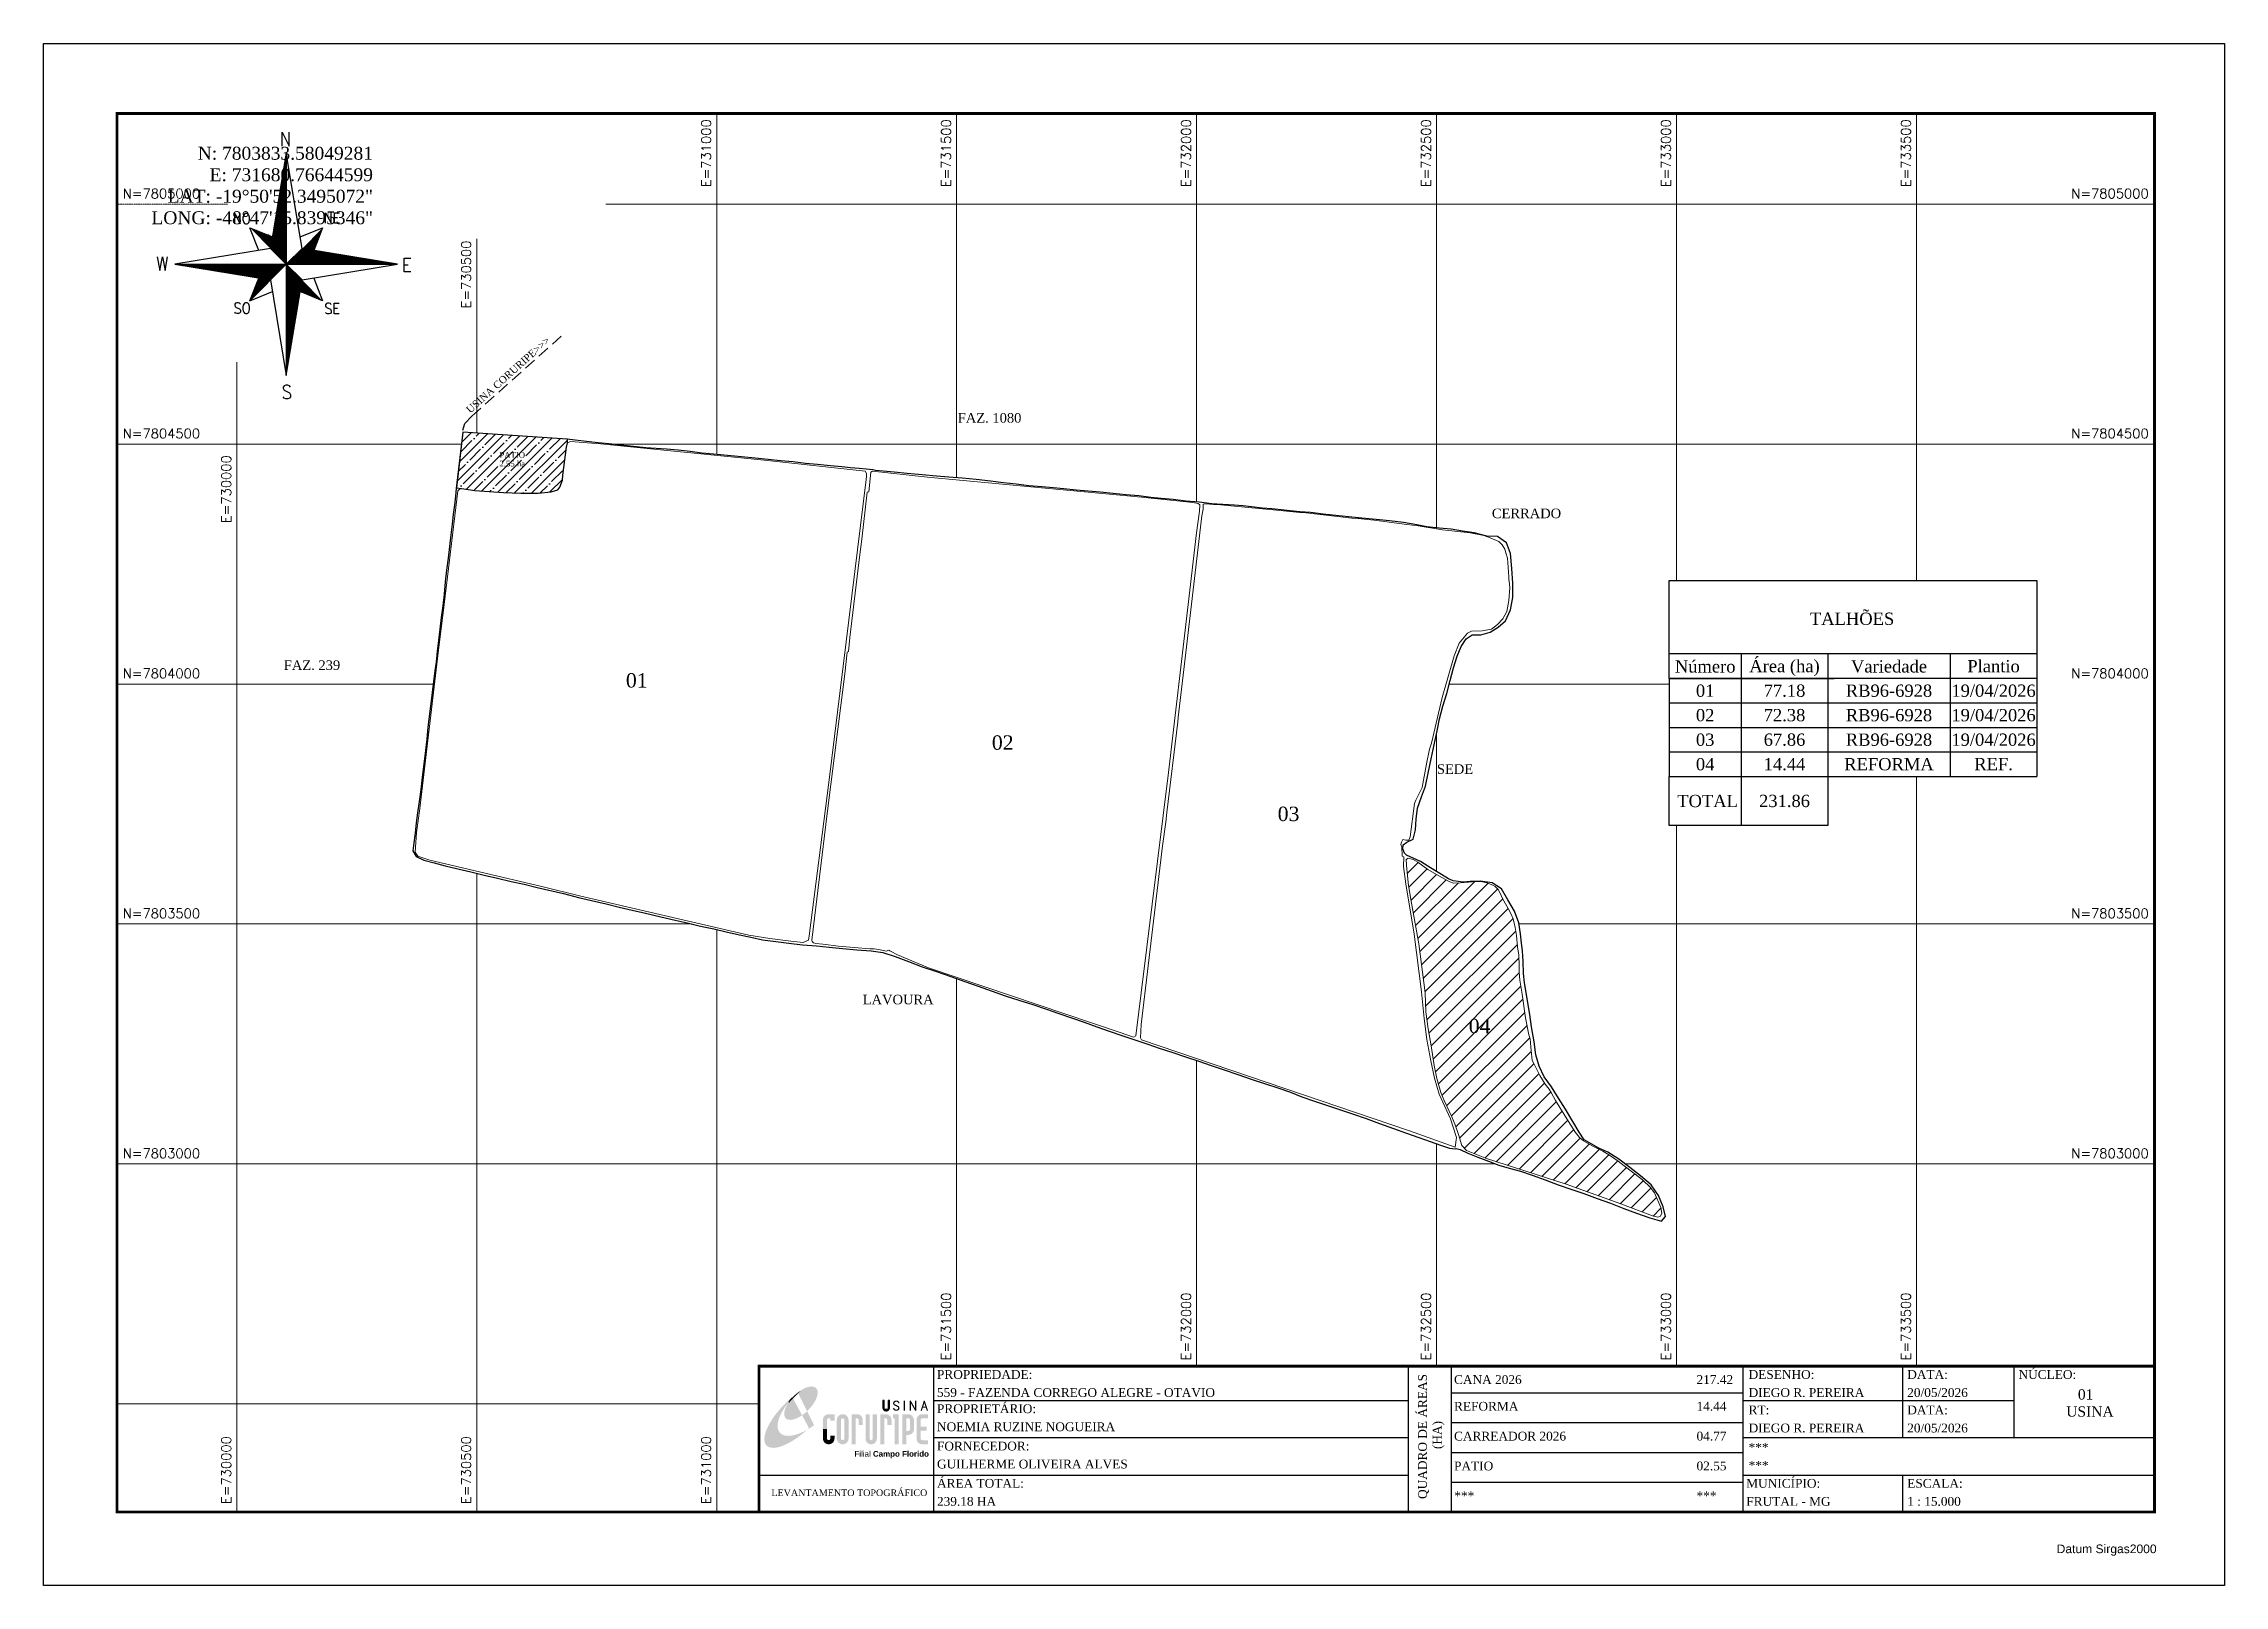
# Model space of a CAD drawing. Extents: x 729598 to 734142, y 7802122 to 7805334.
import ezdxf
from ezdxf.enums import TextEntityAlignment as Align

# ---------------------------------------------------------------- set-up
doc = ezdxf.new("R2010")
doc.units = 0
doc.linetypes.add('DASHED2', pattern=[0.375, 0.25, -0.125])
doc.layers.add('0114000559', color=1, linetype='Continuous', lineweight=25)
doc.layers.add('MALHA', color=8, linetype='Continuous', lineweight=9)
for name, color, linetype in [('0114000559001', 5, 'Continuous'), ('0114000559002', 5, 'Continuous'), ('0114000559003', 5, 'Continuous'), ('0114000559015', 5, 'Continuous'), ('FOLHA', 5, 'Continuous'), ('MARGEM', 5, 'Continuous'), ('NUMERAÇÕES', 7, 'Continuous'), ('PDF_SETA_NORTE', 3, 'Continuous'), ('TABELAS', 7, 'Continuous'), ('texto', 7, 'Continuous')]:
    doc.layers.add(name, color=color, linetype=linetype)
doc.layers.add('NUMERAÇÕES DOS TALHÕES', color=7, linetype='Continuous', true_color=0xffffff)
doc.styles.add('AGROCAD', font='romans.shx')
doc.styles.add('AREAS', font='times.ttf')
doc.styles.add('ARIAL', font='arial.ttf')
doc.styles.add('marcelo', font='arial.ttf')

msp = doc.modelspace()

# ---------------------------------------------------------------- texts
at = {"style": 'AREAS'}
for s, height, p in [('PATIO', 12, (730574, 7804471.3)), ('2.55 ha', 12, (730574, 7804453.3)), ('77.180065', 0.0006, (730574, 7804467.6))]:
    msp.add_text(s, height=height, dxfattribs=at).set_placement(p, align=Align.CENTER)
at = {"layer": 'FOLHA', "color": 7, "attachment_point": 4, "style": 'AREAS'}
for s, insert, char_height in [('PROPRIEDADE:', (731459, 7802561), 18.363), ('DESENHO:', (733150.2, 7802561), 18.36), ('DATA:', (733480.7, 7802561), 18.36), ('NÚCLEO:', (733712.6, 7802561), 18.36), ('559 - FAZENDA CORREGO ALEGRE - OTAVIO', (731459, 7802523.4), 18.363), ('CANA 2026 ', (732536.4, 7802550.5), 18.36), ('217.42', (733041.7, 7802550.5), 18.36), ('DIEGO R. PEREIRA', (733150.2, 7802523.4), 18.363), ('20/05/2026', (733480.7, 7802523.4), 18.36), ('   01\\PUSINA', (733812, 7802501.7), 21.42), ('PROPRIETÁRIO:', (731459, 7802489.7), 18.363), ('REFORMA', (732536.4, 7802494.8), 18.36), ('14.44', (733041.7, 7802494.8), 18.36), ('RT:', (733150.2, 7802487.1), 18.36), ('DATA:', (733480.7, 7802487.1), 18.36), ('NOEMIA RUZINE NOGUEIRA', (731459, 7802452.1), 18.363), ('CARREADOR 2026', (732536.4, 7802432.6), 18.363), ('04.77', (733041.7, 7802432.6), 18.36), ('DIEGO R. PEREIRA', (733150.2, 7802449.5), 18.363), ('20/05/2026', (733480.7, 7802449.5), 18.36), ('FORNECEDOR:', (731459, 7802411.9), 18.363), ('GUILHERME OLIVEIRA ALVES', (731459, 7802374.4), 18.363), ('***', (733150.2, 7802409.3), 18.36), ('ÁREA TOTAL:', (731459, 7802334.2), 18.363), ('PATIO', (732536.4, 7802370.4), 18.36), ('02.55', (733041.7, 7802370.4), 18.36), ('MUNICÍPIO:', (733145.3, 7802334.2), 18.36), ('***', (733150.2, 7802371.7), 18.36), ('ESCALA:', (733480.7, 7802334.2), 18.36), ('LEVANTAMENTO TOPOGRÁFICO', (731114, 7802314.6), 13.852), ('239.18 HA', (731459, 7802296.6), 18.36), ('***', (732536.9, 7802308.2), 18.36), ('***', (733041.7, 7802308.2), 18.36), ('FRUTAL - MG', (733145.3, 7802296.6), 18.363), ('1 : 15.000', (733480.7, 7802296.6), 18.36)]:
    msp.add_mtext(s, dxfattribs=dict(at, insert=insert, char_height=char_height))
at = {"layer": 'FOLHA', "color": 7, "insert": (732489, 7802301.8), "char_height": 18.363, "attachment_point": 4, "rotation": 90, "style": 'AREAS'}
msp.add_mtext('QUADRO DE ÁREAS\\P               (HA)', dxfattribs=at)
at = {"layer": 'NUMERAÇÕES DOS TALHÕES', "color": 0, "insert": (730283.8, 7804957.6), "char_height": 26.867, "attachment_point": 9, "style": 'AREAS'}
msp.add_mtext('N: 7803833.58049281\\PE: 731680.76644599\\PLAT: -19°50\'52.3495072" \\PLONG: -48°47\'15.8395346" ', dxfattribs=at)
at = {"layer": 'NUMERAÇÕES DOS TALHÕES', "color": 0, "insert": (730476.4, 7804574.3), "char_height": 15, "attachment_point": 1, "rotation": 41.9463, "style": 'AREAS'}
msp.add_mtext_dynamic_manual_height_columns('USINA CORURIPE>>>', width=285.793, gutter_width=12.5, heights=[0], dxfattribs=at)
at = {"layer": 'NUMERAÇÕES DOS TALHÕES', "color": 0, "char_height": 20, "attachment_point": 1, "style": 'AREAS'}
for s, insert in [('FAZ. 1080', (731502.3, 7804564.6)), ('CERRADO', (732615.2, 7804365.5)), ('FAZ. 239', (730098, 7804049.3)), ('SEDE', (732500.7, 7803832.8)), ('LAVOURA', (731304.3, 7803352.5))]:
    msp.add_mtext_dynamic_manual_height_columns(s, width=285.793, gutter_width=12.5, heights=[0], dxfattribs=dict(at, insert=insert))
at = {"layer": 'TABELAS', "style": 'AREAS'}
for s, p in [('TALHÕES', (733365.8, 7804139.4)), ('Número', (733059.7, 7804037.2)), ('Área (ha)', (733225, 7804037.2)), ('Variedade', (733442.7, 7804037.2)), ('01', (733059.7, 7803986.1)), ('77.18', (733225, 7803986.1)), ('RB96-6928', (733442.7, 7803986.1)), ('19/04/2026', (733660.6, 7803986.1)), ('02', (733059.7, 7803935.1)), ('72.38', (733225, 7803935.1)), ('RB96-6928', (733442.7, 7803935.1)), ('19/04/2026', (733660.6, 7803935.1)), ('03', (733059.7, 7803884)), ('67.86', (733225, 7803884)), ('RB96-6928', (733442.7, 7803884)), ('19/04/2026', (733660.6, 7803884)), ('231.86', (733225, 7803756.3))]:
    msp.add_text(s, height=25.54, dxfattribs=at).set_placement(p, align=Align.MIDDLE)
msp.add_text('Plantio', height=25.54, dxfattribs=at).set_placement((733660.6, 7804037.2), align=Align.MIDDLE_CENTER)
at = {"layer": 'TABELAS', "color": 5, "style": 'AREAS'}
for s, p in [('04', (733059.7, 7803832.9)), ('14.44', (733225, 7803832.9)), ('REFORMA', (733442.7, 7803832.9)), ('REF.', (733660.6, 7803832.9))]:
    msp.add_text(s, height=25.54, dxfattribs=at).set_placement(p, align=Align.MIDDLE)
at = {"layer": 'TABELAS', "color": 1, "style": 'AREAS'}
msp.add_text('TOTAL', height=25.54, dxfattribs=at).set_placement((733001.5, 7803743.5))
at = {"layer": 'texto', "linetype": 'Continuous', "lineweight": 9, "style": 'marcelo'}
msp.add_text('Datum Sirgas2000', height=18, dxfattribs=at).set_placement((733792.1, 7802206.9), align=Align.TOP_LEFT)

# ---------------------------------------------------------------- blocks, each defined once
blk = doc.blocks.new('g')
at = {"layer": 'PDF_SETA_NORTE', "color": 7, "lineweight": 30}
for points in [[(1198.1, 4844.4), (1198.1, 4888.9), (1221.4, 4844.4), (1221.4, 4888.9)], [(1044.6, 4592.5), (1044.6, 4626.4), (1062.6, 4592.5), (1062.6, 4626.4)], [(1338.9, 4594.6), (1338.9, 4628.5), (1356.8, 4594.6), (1356.8, 4628.5)], [(1384.4, 4594.6), (1367.4, 4594.6), (1367.4, 4628.5), (1384.4, 4628.5)], [(1367.4, 4612.6), (1378, 4612.6)], [(793.8, 4485.6), (802.2, 4441.1), (810.7, 4485.6), (819.2, 4441.1), (827.6, 4485.6)], [(1615.1, 4436.9), (1592.9, 4436.9), (1592.9, 4481.4), (1615.1, 4481.4)], [(1592.9, 4460.2), (1606.6, 4460.2)], [(1063.7, 4332.1), (1060.5, 4335.3), (1057.3, 4336.4), (1052, 4336.4), (1047.8, 4335.3), (1044.6, 4332.1), (1044.6, 4329), (1046.7, 4324.7), (1047.8, 4323.7), (1049.9, 4321.5), (1058.4, 4318.4), (1060.5, 4317.3), (1062.6, 4315.2), (1063.7, 4312), (1063.7, 4306.7), (1060.5, 4303.6), (1057.3, 4302.5), (1052, 4302.5), (1047.8, 4303.6), (1044.6, 4306.7)], [(1356.8, 4330), (1354.7, 4334.2), (1350.5, 4335.3), (1345.2, 4335.3), (1342, 4334.2), (1338.9, 4330), (1338.9, 4326.8), (1339.9, 4323.7), (1342, 4322.6), (1344.1, 4320.5), (1352.6, 4317.3), (1354.7, 4316.3), (1355.8, 4314.1), (1356.8, 4311), (1356.8, 4305.7), (1354.7, 4302.5), (1350.5, 4301.4), (1345.2, 4301.4), (1342, 4302.5), (1338.9, 4305.7)], [(1383.3, 4301.4), (1366.4, 4301.4), (1366.4, 4335.3), (1383.3, 4335.3)], [(1366.4, 4319.4), (1377, 4319.4)], [(1225.6, 4064.3), (1222.4, 4068.6), (1217.1, 4070.7), (1209.7, 4070.7), (1204.4, 4068.6), (1201.3, 4064.3), (1201.3, 4060.1), (1203.4, 4055.9), (1204.4, 4053.8), (1208.7, 4051.6), (1218.2, 4047.4), (1222.4, 4045.3), (1223.5, 4043.2), (1225.6, 4038.9), (1225.6, 4032.6), (1222.4, 4028.4), (1217.1, 4026.2), (1209.7, 4026.2), (1204.4, 4028.4), (1201.3, 4032.6)]]:
    blk.add_lwpolyline(points, dxfattribs=at)
at = {"layer": 'PDF_SETA_NORTE', "lineweight": 25}
blk.add_lwpolyline([(1262.6, 4411.5), (1571.7, 4462.3), (1262.6, 4513.1), (1211.8, 4822.2), (1161, 4513.1), (850.9, 4462.3), (1161, 4411.5), (1211.8, 4101.4)], close=True, dxfattribs=at)
for points in [[(1207.6, 4797.8), (1211.8, 4802.1)], [(1208.7, 4805.2), (1211.8, 4808.4)], [(1208.7, 4802.1), (1211.8, 4805.2)], [(1209.7, 4809.5), (1211.8, 4811.6)], [(1210.8, 4816.9), (1211.8, 4817.9)], [(1210.8, 4813.7), (1211.8, 4814.8)], [(1211.8, 4822.2), (1211.8, 4462.3), (1211.8, 4101.4)], [(1211.8, 4821.1), (1211.8, 4821.1)], [(1193.9, 4714.2), (1211.8, 4732.2)], [(1194.9, 4721.6), (1211.8, 4738.6)], [(1194.9, 4718.5), (1211.8, 4735.4)], [(1196, 4729), (1211.8, 4744.9)], [(1196, 4725.9), (1211.8, 4741.7)], [(1197, 4733.3), (1211.8, 4748.1)], [(1198.1, 4740.7), (1211.8, 4754.4)], [(1198.1, 4737.5), (1211.8, 4751.3)], [(1199.1, 4748.1), (1211.8, 4760.8)], [(1199.1, 4744.9), (1211.8, 4757.6)], [(1200.2, 4752.3), (1211.8, 4764)], [(1201.3, 4759.7), (1211.8, 4770.3)], [(1201.3, 4756.6), (1211.8, 4767.1)], [(1202.3, 4767.1), (1211.8, 4776.7)], [(1202.3, 4764), (1211.8, 4773.5)], [(1203.4, 4771.4), (1211.8, 4779.8)], [(1204.4, 4778.8), (1211.8, 4786.2)], [(1204.4, 4775.6), (1211.8, 4783)], [(1205.5, 4786.2), (1211.8, 4792.5)], [(1205.5, 4783), (1211.8, 4789.4)], [(1206.6, 4790.4), (1211.8, 4795.7)], [(1207.6, 4794.7), (1211.8, 4798.9)], [(1180.1, 4630.6), (1211.8, 4662.4)], [(1181.2, 4638), (1211.8, 4668.7)], [(1181.2, 4633.8), (1211.8, 4665.5)], [(1182.2, 4645.4), (1211.8, 4675.1)], [(1182.2, 4642.2), (1211.8, 4671.9)], [(1183.3, 4649.7), (1211.8, 4678.2)], [(1184.3, 4657.1), (1211.8, 4684.6)], [(1184.3, 4652.8), (1211.8, 4681.4)], [(1185.4, 4664.5), (1211.8, 4690.9)], [(1185.4, 4661.3), (1211.8, 4687.8)], [(1186.4, 4668.7), (1211.8, 4694.1)], [(1187.5, 4676.1), (1211.8, 4700.5)], [(1187.5, 4671.9), (1211.8, 4697.3)], [(1188.6, 4683.5), (1211.8, 4706.8)], [(1188.6, 4680.4), (1211.8, 4703.6)], [(1189.6, 4687.8), (1211.8, 4710)], [(1190.7, 4695.2), (1211.8, 4716.3)], [(1190.7, 4690.9), (1211.8, 4713.2)], [(1191.7, 4702.6), (1211.8, 4722.7)], [(1191.7, 4699.4), (1211.8, 4719.5)], [(1192.8, 4706.8), (1211.8, 4725.9)], [(1193.9, 4710), (1211.8, 4729)], [(1165.3, 4551.2), (1167.4, 4550.2), (1211.8, 4594.6)], [(1166.3, 4545.9), (1211.8, 4591.4)], [(1167.4, 4554.4), (1211.8, 4597.8)], [(1168.4, 4561.8), (1211.8, 4604.1)], [(1168.4, 4557.6), (1211.8, 4601)], [(1169.5, 4565), (1211.8, 4607.3)], [(1170.6, 4573.5), (1211.8, 4613.7)], [(1170.6, 4569.2), (1211.8, 4610.5)], [(1171.6, 4580.9), (1211.8, 4620)], [(1171.6, 4576.6), (1211.8, 4616.8)], [(1172.7, 4584), (1211.8, 4624.3)], [(1173.7, 4592.5), (1211.8, 4630.6)], [(1173.7, 4588.3), (1211.8, 4627.4)], [(1174.8, 4599.9), (1211.8, 4637)], [(1174.8, 4595.7), (1211.8, 4633.8)], [(1175.9, 4604.1), (1211.8, 4640.1)], [(1176.9, 4611.6), (1211.8, 4646.5)], [(1176.9, 4607.3), (1211.8, 4643.3)], [(1178, 4619), (1211.8, 4652.8)], [(1178, 4614.7), (1211.8, 4649.7)], [(1179, 4626.4), (1211.8, 4659.2)], [(1179, 4623.2), (1211.8, 4656)], [(1122.9, 4506.8), (1093.3, 4579.8), (1167.4, 4550.2)], [(1098.6, 4577.7), (1161, 4515.2)], [(1103.9, 4575.6), (1162.1, 4518.4)], [(1109.2, 4573.5), (1162.1, 4520.5)], [(1114.5, 4572.4), (1162.1, 4523.7), (1211.8, 4572.4)], [(1119.8, 4570.3), (1163.2, 4525.8)], [(1124, 4568.2), (1163.2, 4529)], [(1129.3, 4566), (1164.2, 4531.1), (1211.8, 4578.7)], [(1134.6, 4563.9), (1164.2, 4534.3)], [(1139.9, 4561.8), (1164.2, 4536.4)], [(1145.2, 4559.7), (1165.3, 4539.6)], [(1150.5, 4557.6), (1165.3, 4541.7)], [(1155.7, 4555.5), (1166.3, 4544.9)], [(1160, 4553.3), (1166.3, 4547)], [(1161, 4516.3), (1211.8, 4566)], [(1161, 4411.5), (1211.8, 4462.3), (1161, 4513.1), (1211.8, 4562.9)], [(1162.1, 4519.5), (1211.8, 4569.2)], [(1163.2, 4526.9), (1211.8, 4575.6)], [(1163.2, 4511), (1211.8, 4559.7)], [(1164.2, 4535.3), (1211.8, 4581.9)], [(1164.2, 4509.9), (1211.8, 4556.5)], [(1165.3, 4542.8), (1211.8, 4588.3)], [(1165.3, 4538.5), (1211.8, 4585.1)], [(1166.3, 4507.8), (1211.8, 4553.3)], [(1167.4, 4506.8), (1211.8, 4550.2)], [(1169.5, 4504.7), (1211.8, 4547)], [(1170.6, 4502.5), (1211.8, 4543.8)], [(1172.7, 4501.5), (1211.8, 4540.6)], [(1173.7, 4499.4), (1211.8, 4537.5)], [(1175.9, 4498.3), (1211.8, 4534.3)], [(1176.9, 4496.2), (1211.8, 4531.1)], [(1179, 4495.1), (1211.8, 4527.9)], [(1180.1, 4493), (1211.8, 4524.8)], [(1182.2, 4492), (1211.8, 4521.6)], [(1256.3, 4550.2), (1329.3, 4579.8), (1300.8, 4506.8)], [(1328.3, 4575.6), (1264.8, 4512.1)], [(1326.2, 4570.3), (1267.9, 4512.1)], [(1324, 4565), (1270.1, 4512.1)], [(1321.9, 4559.7), (1273.2, 4511)], [(1319.8, 4554.4), (1275.4, 4511)], [(1317.7, 4549.1), (1278.5, 4509.9)], [(1315.6, 4543.8), (1280.6, 4509.9)], [(1313.5, 4539.6), (1283.8, 4509.9)], [(1311.3, 4534.3), (1285.9, 4508.9)], [(1309.2, 4529), (1289.1, 4508.9)], [(1307.1, 4523.7), (1291.2, 4507.8)], [(850.9, 4462.3), (1571.7, 4462.3)], [(852, 4462.3), (853, 4462.3)], [(855.2, 4461.3), (856.2, 4462.3)], [(858.3, 4461.3), (859.4, 4462.3)], [(860.4, 4460.2), (862.6, 4462.3)], [(863.6, 4460.2), (865.7, 4462.3)], [(865.7, 4459.1), (868.9, 4462.3)], [(868.9, 4459.1), (872.1, 4462.3)], [(872.1, 4459.1), (875.3, 4462.3)], [(874.2, 4458.1), (878.4, 4462.3)], [(877.4, 4458.1), (881.6, 4462.3)], [(879.5, 4457), (884.8, 4462.3)], [(882.7, 4457), (888, 4462.3)], [(884.8, 4456), (891.1, 4462.3)], [(888, 4456), (894.3, 4462.3)], [(891.1, 4456), (897.5, 4462.3)], [(893.3, 4454.9), (900.7, 4462.3)], [(896.4, 4454.9), (903.8, 4462.3)], [(898.6, 4453.8), (907, 4462.3)], [(901.7, 4453.8), (910.2, 4462.3)], [(904.9, 4452.8), (913.4, 4462.3)], [(907, 4452.8), (916.5, 4462.3)], [(910.2, 4452.8), (919.7, 4462.3)], [(912.3, 4451.7), (922.9, 4462.3)], [(915.5, 4451.7), (926.1, 4462.3)], [(917.6, 4450.7), (929.2, 4462.3)], [(920.8, 4450.7), (932.4, 4462.3)], [(924, 4449.6), (935.6, 4462.3)], [(926.1, 4449.6), (938.8, 4462.3)], [(929.2, 4449.6), (941.9, 4462.3)], [(931.4, 4448.6), (945.1, 4462.3)], [(934.5, 4448.6), (948.3, 4462.3)], [(937.7, 4447.5), (951.5, 4462.3)], [(939.8, 4447.5), (954.6, 4462.3)], [(943, 4447.5), (957.8, 4462.3)], [(945.1, 4446.4), (961, 4462.3)], [(948.3, 4446.4), (964.2, 4462.3)], [(950.4, 4445.4), (967.3, 4462.3)], [(953.6, 4445.4), (970.5, 4462.3)], [(956.8, 4444.3), (973.7, 4462.3)], [(958.9, 4444.3), (976.9, 4462.3)], [(962.1, 4444.3), (980.1, 4462.3)], [(964.2, 4443.3), (983.2, 4462.3)], [(967.3, 4443.3), (986.4, 4462.3)], [(970.5, 4442.2), (989.6, 4462.3)], [(972.6, 4442.2), (992.8, 4462.3)], [(975.8, 4441.1), (995.9, 4462.3)], [(977.9, 4441.1), (999.1, 4462.3)], [(981.1, 4441.1), (1002.3, 4462.3)], [(983.2, 4440.1), (1005.5, 4462.3)], [(986.4, 4440.1), (1008.6, 4462.3)], [(989.6, 4439), (1011.8, 4462.3)], [(991.7, 4439), (1015, 4462.3)], [(994.9, 4438), (1018.2, 4462.3)], [(997, 4438), (1021.3, 4462.3)], [(1000.2, 4438), (1024.5, 4462.3)], [(1003.3, 4436.9), (1027.7, 4462.3)], [(1005.5, 4436.9), (1030.9, 4462.3)], [(1008.6, 4435.9), (1034, 4462.3)], [(1010.7, 4435.9), (1037.2, 4462.3)], [(1013.9, 4434.8), (1040.4, 4462.3)], [(1016, 4434.8), (1043.6, 4462.3)], [(1019.2, 4434.8), (1046.7, 4462.3)], [(1022.4, 4433.7), (1049.9, 4462.3)], [(1024.5, 4433.7), (1053.1, 4462.3)], [(1027.7, 4432.7), (1056.3, 4462.3)], [(1029.8, 4432.7), (1059.4, 4462.3)], [(1033, 4431.6), (1062.6, 4462.3)], [(1036.1, 4431.6), (1065.8, 4462.3)], [(1038.3, 4431.6), (1069, 4462.3)], [(1041.4, 4430.6), (1072.1, 4462.3)], [(1043.6, 4430.6), (1075.3, 4462.3)], [(1046.7, 4429.5), (1078.5, 4462.3)], [(1048.8, 4429.5), (1081.7, 4462.3)], [(1052, 4428.4), (1084.8, 4462.3)], [(1055.2, 4428.4), (1088, 4462.3)], [(1057.3, 4428.4), (1091.2, 4462.3)], [(1060.5, 4427.4), (1094.4, 4462.3)], [(1062.6, 4427.4), (1097.5, 4462.3)], [(1065.8, 4426.3), (1100.7, 4462.3)], [(1069, 4426.3), (1103.9, 4462.3)], [(1071.1, 4426.3), (1107.1, 4462.3)], [(1074.2, 4425.3), (1110.2, 4462.3)], [(1076.4, 4425.3), (1113.4, 4462.3)], [(1079.5, 4424.2), (1116.6, 4462.3)], [(1081.7, 4424.2), (1119.8, 4462.3)], [(1084.8, 4423.2), (1122.9, 4462.3)], [(1088, 4423.2), (1126.1, 4462.3)], [(1090.1, 4423.2), (1129.3, 4462.3)], [(1093.3, 4422.1), (1132.5, 4462.3)], [(1211.8, 4462.3), (1093.3, 4343.8), (1122.9, 4416.8), (1168.4, 4462.3)], [(1095.4, 4422.1), (1135.6, 4462.3)], [(1097.5, 4354.4), (1155.7, 4411.5), (1206.6, 4462.3)], [(1098.6, 4421), (1138.8, 4462.3)], [(1101.8, 4421), (1142, 4462.3)], [(1101.8, 4363.9), (1150.5, 4412.6), (1200.2, 4462.3)], [(1103.9, 4420), (1145.2, 4462.3)], [(1103.9, 4369.2), (1147.3, 4413.6), (1197, 4462.3)], [(1106, 4374.5), (1145.2, 4413.6), (1193.9, 4462.3)], [(1107.1, 4420), (1148.3, 4462.3)], [(1108.1, 4379.8), (1142, 4413.6), (1190.7, 4462.3)], [(1109.2, 4420), (1151.5, 4462.3)], [(1110.2, 4385.1), (1139.9, 4414.7), (1187.5, 4462.3)], [(1112.4, 4418.9), (1154.7, 4462.3)], [(1112.4, 4390.3), (1136.7, 4414.7), (1184.3, 4462.3)], [(1114.5, 4418.9), (1157.9, 4462.3)], [(1114.5, 4395.6), (1134.6, 4415.7), (1181.2, 4462.3)], [(1116.6, 4399.9), (1131.4, 4415.7), (1178, 4462.3)], [(1117.6, 4417.9), (1161, 4462.3)], [(1120.8, 4417.9), (1164.2, 4462.3)], [(1120.8, 4410.5), (1126.1, 4416.8), (1171.6, 4462.3)], [(1128.2, 4416.8), (1174.8, 4462.3)], [(1153.6, 4412.6), (1203.4, 4462.3)], [(1158.9, 4411.5), (1209.7, 4462.3)], [(1183.3, 4489.8), (1211.8, 4518.4)], [(1185.4, 4488.8), (1211.8, 4515.2)], [(1186.4, 4486.7), (1211.8, 4512.1)], [(1188.6, 4485.6), (1211.8, 4508.9)], [(1189.6, 4483.5), (1211.8, 4505.7)], [(1191.7, 4482.4), (1211.8, 4502.5)], [(1192.8, 4480.3), (1211.8, 4499.4)], [(1194.9, 4479.3), (1211.8, 4496.2)], [(1196, 4477.1), (1211.8, 4493)], [(1198.1, 4476.1), (1211.8, 4489.8)], [(1199.1, 4474), (1211.8, 4486.7)], [(1201.3, 4472.9), (1211.8, 4483.5)], [(1202.3, 4470.8), (1211.8, 4480.3)], [(1204.4, 4469.7), (1211.8, 4477.1)], [(1205.5, 4467.6), (1211.8, 4474)], [(1207.6, 4466.5), (1211.8, 4470.8)], [(1208.7, 4464.4), (1211.8, 4467.6)], [(1210.8, 4463.4), (1211.8, 4464.4)], [(1262.6, 4513.1), (1211.8, 4462.3), (1262.6, 4411.5)], [(1211.8, 4461.3), (1211.8, 4461.3)], [(1211.8, 4458.1), (1214, 4460.2)], [(1211.8, 4454.9), (1215, 4458.1)], [(1211.8, 4451.7), (1217.1, 4457)], [(1211.8, 4448.6), (1218.2, 4454.9)], [(1211.8, 4445.4), (1220.3, 4453.8)], [(1211.8, 4442.2), (1221.4, 4451.7)], [(1211.8, 4439), (1223.5, 4450.7)], [(1211.8, 4435.9), (1224.5, 4448.6)], [(1212.9, 4462.3), (1263.7, 4513.1)], [(1216.1, 4462.3), (1265.8, 4512.1)], [(1219.3, 4462.3), (1269, 4512.1)], [(1222.4, 4462.3), (1271.1, 4511)], [(1225.6, 4462.3), (1274.3, 4511)], [(1228.8, 4462.3), (1277.5, 4511)], [(1232, 4462.3), (1279.6, 4509.9)], [(1235.1, 4462.3), (1282.8, 4509.9)], [(1238.3, 4462.3), (1284.9, 4508.9)], [(1241.5, 4462.3), (1288.1, 4508.9)], [(1244.7, 4462.3), (1291.2, 4508.9)], [(1247.8, 4462.3), (1293.3, 4507.8)], [(1251, 4462.3), (1296.5, 4507.8)], [(1254.2, 4462.3), (1298.6, 4506.8)], [(1257.4, 4462.3), (1301.8, 4506.8)], [(1260.5, 4462.3), (1303.9, 4505.7)], [(1263.7, 4462.3), (1307.1, 4505.7)], [(1266.9, 4462.3), (1310.3, 4505.7)], [(1270.1, 4462.3), (1312.4, 4504.7)], [(1273.2, 4462.3), (1315.6, 4504.7)], [(1276.4, 4462.3), (1317.7, 4503.6)], [(1279.6, 4462.3), (1320.9, 4503.6)], [(1282.8, 4462.3), (1324, 4502.5)], [(1285.9, 4462.3), (1326.2, 4502.5)], [(1289.1, 4462.3), (1329.3, 4502.5)], [(1292.3, 4462.3), (1331.4, 4501.5)], [(1305, 4518.4), (1294.4, 4507.8)], [(1295.5, 4462.3), (1334.6, 4501.5)], [(1302.9, 4513.1), (1297.6, 4507.8)], [(1298.6, 4462.3), (1336.7, 4500.4)], [(1300.8, 4507.8), (1299.7, 4506.8)], [(1301.8, 4462.3), (1339.9, 4500.4)], [(1305, 4462.3), (1343.1, 4499.4)], [(1308.2, 4462.3), (1345.2, 4499.4)], [(1311.3, 4462.3), (1348.4, 4499.4)], [(1314.5, 4462.3), (1350.5, 4498.3)], [(1317.7, 4462.3), (1353.7, 4498.3)], [(1320.9, 4462.3), (1356.8, 4497.2)], [(1324, 4462.3), (1359, 4497.2)], [(1327.2, 4462.3), (1362.1, 4496.2)], [(1330.4, 4462.3), (1364.3, 4496.2)], [(1333.6, 4462.3), (1367.4, 4496.2)], [(1336.7, 4462.3), (1369.6, 4495.1)], [(1339.9, 4462.3), (1372.7, 4495.1)], [(1343.1, 4462.3), (1375.9, 4494.1)], [(1346.3, 4462.3), (1378, 4494.1)], [(1349.4, 4462.3), (1381.2, 4493)], [(1352.6, 4462.3), (1383.3, 4493)], [(1355.8, 4462.3), (1386.5, 4493)], [(1359, 4462.3), (1389.7, 4492)], [(1362.1, 4462.3), (1391.8, 4492)], [(1365.3, 4462.3), (1395, 4490.9)], [(1368.5, 4462.3), (1397.1, 4490.9)], [(1371.7, 4462.3), (1400.2, 4489.8)], [(1374.8, 4462.3), (1402.4, 4489.8)], [(1378, 4462.3), (1405.5, 4489.8)], [(1381.2, 4462.3), (1408.7, 4488.8)], [(1384.4, 4462.3), (1410.8, 4488.8)], [(1387.5, 4462.3), (1414, 4487.7)], [(1390.7, 4462.3), (1416.1, 4487.7)], [(1393.9, 4462.3), (1419.3, 4487.7)], [(1397.1, 4462.3), (1422.5, 4486.7)], [(1400.2, 4462.3), (1424.6, 4486.7)], [(1403.4, 4462.3), (1427.8, 4485.6)], [(1406.6, 4462.3), (1429.9, 4485.6)], [(1409.8, 4462.3), (1433.1, 4484.5)], [(1412.9, 4462.3), (1435.2, 4484.5)], [(1416.1, 4462.3), (1438.3, 4484.5)], [(1419.3, 4462.3), (1441.5, 4483.5)], [(1422.5, 4462.3), (1443.6, 4483.5)], [(1425.6, 4462.3), (1446.8, 4482.4)], [(1428.8, 4462.3), (1448.9, 4482.4)], [(1432, 4462.3), (1452.1, 4481.4)], [(1435.2, 4462.3), (1455.3, 4481.4)], [(1438.3, 4462.3), (1457.4, 4481.4)], [(1441.5, 4462.3), (1460.6, 4480.3)], [(1444.7, 4462.3), (1462.7, 4480.3)], [(1447.9, 4462.3), (1465.9, 4479.3)], [(1451, 4462.3), (1468, 4479.3)], [(1454.2, 4462.3), (1471.2, 4478.2)], [(1457.4, 4462.3), (1474.3, 4478.2)], [(1460.6, 4462.3), (1476.5, 4478.2)], [(1463.7, 4462.3), (1479.6, 4477.1)], [(1466.9, 4462.3), (1481.7, 4477.1)], [(1470.1, 4462.3), (1484.9, 4476.1)], [(1473.3, 4462.3), (1488.1, 4476.1)], [(1476.5, 4462.3), (1490.2, 4475)], [(1479.6, 4462.3), (1493.4, 4475)], [(1482.8, 4462.3), (1495.5, 4475)], [(1486, 4462.3), (1498.7, 4474)], [(1489.2, 4462.3), (1500.8, 4474)], [(1492.3, 4462.3), (1504, 4472.9)], [(1495.5, 4462.3), (1507.1, 4472.9)], [(1498.7, 4462.3), (1509.3, 4471.8)], [(1501.9, 4462.3), (1512.4, 4471.8)], [(1505, 4462.3), (1514.6, 4471.8)], [(1508.2, 4462.3), (1517.7, 4470.8)], [(1512.4, 4462.3), (1520.9, 4470.8)], [(1515.6, 4462.3), (1523, 4469.7)], [(1518.8, 4462.3), (1526.2, 4469.7)], [(1522, 4462.3), (1528.3, 4468.7)], [(1525.1, 4462.3), (1531.5, 4468.7)], [(1528.3, 4462.3), (1533.6, 4468.7)], [(1531.5, 4462.3), (1536.8, 4467.6)], [(1534.7, 4462.3), (1540, 4467.6)], [(1537.8, 4462.3), (1542.1, 4466.5)], [(1541, 4462.3), (1545.2, 4466.5)], [(1544.2, 4462.3), (1547.4, 4466.5)], [(1547.4, 4462.3), (1550.5, 4465.5)], [(1550.5, 4462.3), (1553.7, 4465.5)], [(1553.7, 4462.3), (1555.8, 4464.4)], [(1556.9, 4462.3), (1559, 4464.4)], [(1560.1, 4462.3), (1561.1, 4463.4)], [(1563.2, 4462.3), (1564.3, 4463.4)], [(1566.4, 4462.3), (1566.4, 4463.4)], [(1569.6, 4462.3), (1569.6, 4462.3)], [(1095.4, 4349.1), (1157.9, 4411.5)], [(1099.7, 4359.6), (1152.6, 4412.6)], [(1118.7, 4405.2), (1129.3, 4415.7)], [(1122.9, 4415.7), (1124, 4416.8)], [(1211.8, 4432.7), (1226.7, 4447.5)], [(1211.8, 4429.5), (1227.7, 4445.4)], [(1211.8, 4426.3), (1229.8, 4444.3)], [(1211.8, 4423.2), (1230.9, 4442.2)], [(1211.8, 4420), (1233, 4441.1)], [(1211.8, 4416.8), (1234.1, 4439)], [(1211.8, 4413.6), (1236.2, 4438)], [(1211.8, 4410.5), (1237.2, 4435.9)], [(1211.8, 4407.3), (1239.4, 4434.8)], [(1211.8, 4404.1), (1240.4, 4432.7)], [(1211.8, 4400.9), (1242.5, 4431.6)], [(1211.8, 4397.8), (1243.6, 4429.5)], [(1211.8, 4394.6), (1245.7, 4428.4)], [(1211.8, 4391.4), (1246.8, 4426.3)], [(1211.8, 4388.2), (1248.9, 4425.3)], [(1211.8, 4385.1), (1249.9, 4423.2)], [(1211.8, 4381.9), (1252.1, 4422.1)], [(1211.8, 4378.7), (1253.1, 4420)], [(1211.8, 4375.5), (1255.2, 4418.9)], [(1211.8, 4372.4), (1256.3, 4416.8)], [(1211.8, 4369.2), (1258.4, 4415.7)], [(1211.8, 4366), (1259.5, 4413.6)], [(1211.8, 4362.8), (1261.6, 4412.6)], [(1211.8, 4359.6), (1262.6, 4410.5)], [(1211.8, 4356.5), (1261.6, 4406.2), (1319.8, 4348)], [(1211.8, 4353.3), (1261.6, 4403), (1314.5, 4350.1)], [(1211.8, 4350.1), (1260.5, 4398.8)], [(1211.8, 4346.9), (1260.5, 4394.6)], [(1211.8, 4343.8), (1259.5, 4391.4)], [(1211.8, 4340.6), (1258.4, 4387.2), (1283.8, 4362.8)], [(1211.8, 4337.4), (1258.4, 4384)], [(1211.8, 4334.2), (1257.4, 4379.8), (1267.9, 4369.2)], [(1300.8, 4416.8), (1329.3, 4343.8), (1256.3, 4373.4)], [(1278.5, 4364.9), (1258.4, 4385.1)], [(1273.2, 4367.1), (1258.4, 4381.9)], [(1294.4, 4358.6), (1259.5, 4392.5)], [(1289.1, 4360.7), (1259.5, 4390.3)], [(1309.2, 4352.2), (1260.5, 4400.9)], [(1303.9, 4354.4), (1260.5, 4397.8)], [(1299.7, 4356.5), (1260.5, 4395.6)], [(1325.1, 4345.9), (1262.6, 4408.3)], [(1093.3, 4343.8), (1167.4, 4373.4)], [(1211.8, 4331.1), (1257.4, 4375.5)], [(1211.8, 4327.9), (1256.3, 4372.4)], [(1211.8, 4324.7), (1255.2, 4368.1)], [(1211.8, 4321.5), (1255.2, 4364.9)], [(1211.8, 4318.4), (1254.2, 4360.7)], [(1211.8, 4315.2), (1254.2, 4356.5)], [(1211.8, 4312), (1253.1, 4353.3)], [(1211.8, 4308.8), (1252.1, 4349.1)], [(1211.8, 4305.7), (1252.1, 4345.9)], [(1211.8, 4302.5), (1251, 4341.7)], [(1211.8, 4299.3), (1251, 4337.4)], [(1211.8, 4296.1), (1249.9, 4334.2)], [(1211.8, 4293), (1249.9, 4330)], [(1211.8, 4289.8), (1248.9, 4325.8)], [(1211.8, 4286.6), (1247.8, 4322.6)], [(1211.8, 4283.4), (1247.8, 4318.4)], [(1211.8, 4280.3), (1246.8, 4315.2)], [(1211.8, 4277.1), (1246.8, 4311)], [(1211.8, 4272.9), (1245.7, 4306.7)], [(1258.4, 4372.4), (1256.3, 4374.5)], [(1262.6, 4370.2), (1257.4, 4376.6)], [(1211.8, 4269.7), (1244.7, 4303.6)], [(1211.8, 4266.5), (1244.7, 4299.3)], [(1211.8, 4263.3), (1243.6, 4296.1)], [(1211.8, 4260.2), (1243.6, 4291.9)], [(1211.8, 4257), (1242.5, 4287.7)], [(1211.8, 4253.8), (1241.5, 4284.5)], [(1211.8, 4250.6), (1241.5, 4280.3)], [(1211.8, 4247.5), (1240.4, 4277.1)], [(1211.8, 4244.3), (1240.4, 4272.9)], [(1211.8, 4241.1), (1239.4, 4268.6)], [(1211.8, 4237.9), (1238.3, 4265.4)], [(1211.8, 4234.8), (1238.3, 4261.2)], [(1211.8, 4231.6), (1237.2, 4258)], [(1211.8, 4228.4), (1237.2, 4253.8)], [(1211.8, 4225.2), (1236.2, 4249.6)], [(1211.8, 4222.1), (1235.1, 4246.4)], [(1211.8, 4218.9), (1235.1, 4242.2)], [(1211.8, 4215.7), (1234.1, 4239)], [(1211.8, 4212.5), (1234.1, 4234.8)], [(1211.8, 4209.4), (1233, 4230.5)], [(1211.8, 4206.2), (1232, 4227.3)], [(1211.8, 4203), (1232, 4223.1)], [(1211.8, 4199.8), (1230.9, 4219.9)], [(1211.8, 4196.7), (1230.9, 4215.7)], [(1211.8, 4193.5), (1229.8, 4211.5)], [(1211.8, 4190.3), (1229.8, 4208.3)], [(1211.8, 4187.1), (1228.8, 4204.1)], [(1211.8, 4184), (1227.7, 4200.9)], [(1211.8, 4180.8), (1227.7, 4196.7)], [(1211.8, 4177.6), (1226.7, 4192.4)], [(1211.8, 4174.4), (1226.7, 4189.2)], [(1211.8, 4171.2), (1225.6, 4185)], [(1211.8, 4168.1), (1224.5, 4181.8)], [(1211.8, 4164.9), (1224.5, 4177.6)], [(1211.8, 4161.7), (1223.5, 4173.4)], [(1211.8, 4158.5), (1223.5, 4170.2)], [(1211.8, 4155.4), (1222.4, 4166)], [(1211.8, 4152.2), (1221.4, 4162.8)], [(1211.8, 4149), (1221.4, 4158.5)], [(1211.8, 4145.8), (1220.3, 4154.3)], [(1211.8, 4142.7), (1220.3, 4151.1)], [(1211.8, 4139.5), (1219.3, 4146.9)], [(1211.8, 4136.3), (1218.2, 4143.7)], [(1211.8, 4133.1), (1218.2, 4139.5)], [(1211.8, 4130), (1217.1, 4135.3)], [(1211.8, 4126.8), (1217.1, 4132.1)], [(1211.8, 4123.6), (1216.1, 4127.9)], [(1211.8, 4120.4), (1215, 4124.7)], [(1211.8, 4117.3), (1215, 4120.4)], [(1211.8, 4114.1), (1214, 4116.2)], [(1211.8, 4110.9), (1214, 4113)], [(1211.8, 4107.7), (1212.9, 4108.8)], [(1211.8, 4104.6), (1211.8, 4105.6)]]:
    blk.add_lwpolyline(points, dxfattribs=at)
at = {"layer": 'PDF_SETA_NORTE', "color": 7, "lineweight": 30}
for points in [[(1079.5, 4626.4), (1076.4, 4624.3), (1074.2, 4621.1), (1073.2, 4617.9), (1071.1, 4613.7), (1071.1, 4605.2), (1073.2, 4599.9), (1074.2, 4596.7), (1076.4, 4593.6), (1079.5, 4592.5), (1084.8, 4592.5), (1087, 4593.6), (1090.1, 4596.7), (1091.2, 4599.9), (1092.2, 4605.2), (1092.2, 4613.7), (1091.2, 4617.9), (1090.1, 4621.1), (1087, 4624.3), (1084.8, 4626.4)], [(1079.5, 4336.4), (1076.4, 4335.3), (1074.2, 4332.1), (1072.1, 4329), (1071.1, 4323.7), (1071.1, 4315.2), (1072.1, 4311), (1074.2, 4306.7), (1076.4, 4303.6), (1079.5, 4302.5), (1084.8, 4302.5), (1087, 4303.6), (1090.1, 4306.7), (1091.2, 4311), (1092.2, 4315.2), (1092.2, 4323.7), (1091.2, 4329), (1090.1, 4332.1), (1087, 4335.3), (1084.8, 4336.4)]]:
    blk.add_lwpolyline(points, close=True, dxfattribs=at)
blk = doc.blocks.new('A$C78F83FB3')
at = {"layer": 'MARGEM'}
h = blk.add_hatch(color=20, dxfattribs=at)
edge = h.paths.add_edge_path()
edge.add_ellipse((19.49, 23.77), major_axis=(-6.68, -6.67), ratio=0.469426, start_angle=292.73277, end_angle=601.25787)
edge.add_ellipse((22.83, 22.05), major_axis=(12.64, 11.29), ratio=0.457614, start_angle=79.90686, end_angle=107.91393)
edge = h.paths.add_edge_path()
edge.add_ellipse((18.28, 18.7), major_axis=(13.95, 13.59), ratio=0.386848, start_angle=63.96117, end_angle=264.59932)
edge.add_ellipse((22.83, 22.05), major_axis=(12.64, 11.29), ratio=0.457614, start_angle=107.91393, end_angle=245.11815, ccw=False)
edge.add_ellipse((19.49, 23.77), major_axis=(-6.68, -6.67), ratio=0.469426, start_angle=241.25787, end_angle=292.73277, ccw=False)
for color, points in [(20, [(15.46, 26.12), (14.17, 24.81), (14.06, 24.24), (14.39, 23.97), (14.67, 24.54), (19.47, 29.32), (18.48, 28.66), (17.31, 27.78)]), (7, [(58.42, 24.9), (57.9, 24.9), (57.9, 21.73, -0.414214), (57.15, 20.98), (56.84, 20.98, -0.414214), (56.09, 21.73), (56.09, 24.9), (55.57, 24.9), (55.57, 21.73, 0.414214), (56.84, 20.46), (57.15, 20.46, 0.414214), (58.42, 21.73)]), (7, [(61.7, 24.9), (61.23, 24.9, 0.396318), (60.04, 23.78), (60.04, 23.72, 0.151912), (60.39, 22.97), (60.46, 22.92), (62.18, 22), (62.85, 21.83, 0.12407), (62.51, 22.42), (60.75, 23.36, -0.13192), (60.56, 23.77, -0.385578), (61.23, 24.37), (61.7, 24.37, -0.414214), (62.37, 23.7), (62.89, 23.7, 0.414214)]), (7, [(62.37, 23.7), (62.89, 23.7, 0.414214), (61.7, 24.9), (61.23, 24.9, 0.396318), (60.04, 23.78), (60.04, 23.72, 0.151912), (60.39, 22.97), (60.46, 22.92), (62.18, 22), (62.18, 22, -0.131921), (62.37, 21.59, -0.385578), (61.7, 20.98), (61.23, 20.98, -0.414214), (60.56, 21.65), (60.04, 21.65, 0.414214), (61.23, 20.46), (61.7, 20.46, 0.402546), (62.89, 21.61, 0.165292), (62.51, 22.42), (60.75, 23.36, -0.13192), (60.56, 23.77, -0.385578), (61.23, 24.37), (61.7, 24.37, -0.414214)]), (7, [(30.97, 12.46), (29.13, 12.46), (29.13, 8.21, 1), (34.29, 8.21), (34.29, 9.41), (32.45, 9.41), (32.45, 8.21, -1), (30.97, 8.21)])]:
    blk.add_hatch(color=color, dxfattribs=at).paths.add_polyline_path(points)
h = blk.add_hatch(color=7, dxfattribs=at)
h.paths.add_polyline_path([(65.24, 24.9), (64.72, 24.9), (64.72, 20.46), (65.24, 20.46)])
h.paths.add_polyline_path([(67.38, 20.46), (67.9, 20.46), (67.9, 23.74), (69.74, 20.46), (70.23, 20.46), (70.23, 24.9), (69.71, 24.9), (69.71, 21.58), (67.85, 24.9), (67.38, 24.9)])
h.paths.add_polyline_path([(72.17, 20.46), (72.72, 20.46), (73.14, 21.73), (74.49, 21.73), (74.9, 20.46), (75.45, 20.46), (74, 24.9), (73.62, 24.9)])
h.paths.add_polyline_path([(73.81, 23.8), (74.32, 22.25), (73.31, 22.25)], flags=16)
h = blk.add_hatch(color=7, dxfattribs=at)
h.paths.add_polyline_path([(31.71, 18.93, 0.414214), (29.13, 16.35), (29.13, 12.46), (30.97, 12.46), (30.97, 16.35, -0.414214), (31.71, 17.09), (32.45, 17.09), (32.45, 16.02), (34.29, 16.02), (34.29, 18.93)])
h.paths.add_polyline_path([(44.15, 17.09, -0.414214), (44.89, 16.35), (44.89, 14.1), (46.72, 14.1), (46.72, 16.17, 0.433937), (44.15, 18.93), (41.77, 18.93), (41.77, 12.46), (43.61, 12.46), (43.61, 17.09)])
h.paths.add_polyline_path([(43.61, 12.46), (41.77, 12.46), (41.77, 5.62), (43.61, 5.62)])
h.paths.add_polyline_path([(47.92, 12.46), (49.75, 12.46), (49.75, 18.93), (47.92, 18.93)])
h.paths.add_polyline_path([(52.91, 18.93), (51.08, 18.93), (51.08, 12.46), (52.91, 12.46)])
h.paths.add_polyline_path([(51.08, 8.12, -1), (49.75, 8.12), (49.75, 12.46), (47.92, 12.46), (47.92, 8.12, 1), (52.91, 8.12), (52.91, 12.46), (51.08, 12.46)])
h.paths.add_polyline_path([(54.41, 12.46), (56.25, 12.46), (56.25, 17.09), (56.79, 17.09, -0.414214), (57.53, 16.35), (57.53, 14.1), (59.36, 14.1), (59.36, 16.17, 0.433937), (56.79, 18.93), (54.41, 18.93)])
h.paths.add_polyline_path([(56.25, 12.46), (54.41, 12.46), (54.41, 5.62), (56.25, 5.62)])
h.paths.add_polyline_path([(60.73, 12.46), (62.58, 12.46), (62.58, 18.93), (60.02, 18.93), (60.02, 17.08), (60.73, 17.08)])
h.paths.add_polyline_path([(62.58, 12.46), (60.73, 12.46), (60.73, 5.62), (62.58, 5.62)])
h.paths.add_polyline_path([(64.06, 12.46), (65.82, 12.46), (65.82, 17.17), (66.66, 17.17, -0.450417), (67.48, 16.25), (67.48, 12.46), (69.24, 12.46, 0.002307), (69.24, 12.48, 0.005282), (69.23, 12.54, -0.000938), (69.23, 12.53), (69.23, 16.17, 0.433937), (66.66, 18.93), (64.06, 18.93)])
h.paths.add_polyline_path([(64.06, 5.62), (65.82, 5.62), (65.82, 9.77), (66.66, 9.77, 0.426056), (69.24, 12.46), (67.48, 12.46), (67.48, 12.45, -0.450417), (66.66, 11.53), (65.82, 11.53), (65.82, 12.46), (64.06, 12.46)])
h.paths.add_polyline_path([(70.37, 12.46), (74.87, 12.46), (74.87, 13.44), (72.21, 13.44), (72.21, 16.35, -0.414214), (72.95, 17.09), (75.38, 17.09), (75.38, 18.93), (72.95, 18.93, 0.414214), (70.37, 16.35)])
h.paths.add_polyline_path([(72.21, 11.62), (74.87, 11.62), (74.87, 12.46), (70.37, 12.46), (70.37, 8.21, 0.414214), (72.95, 5.62), (75.38, 5.62), (75.38, 7.47), (72.95, 7.47, -0.414214), (72.21, 8.21)])
h = blk.add_hatch(color=7, dxfattribs=at)
h.paths.add_polyline_path([(35.29, 16.35), (35.29, 8.21, 1), (40.46, 8.21, 0.016978), (40.45, 8.38), (40.45, 16.17, 0.433937), (37.88, 18.93), (37.87, 18.93, 0.41391)])
h.paths.add_polyline_path([(38.62, 16.35), (38.62, 8.21, -1), (37.13, 8.21), (37.13, 16.35, -1)], flags=16)
at = {"layer": 'MARGEM', "color": 7}
blk.add_lwpolyline([(58.42, 24.9), (57.9, 24.9), (57.9, 21.73, -0.414214), (57.15, 20.98), (56.84, 20.98, -0.414214), (56.09, 21.73), (56.09, 24.9), (55.57, 24.9), (55.57, 21.73, 0.414214), (56.84, 20.46), (57.15, 20.46, 0.414214), (58.42, 21.73), (58.42, 24.9)], format="xyb", close=True, dxfattribs=at)
at = {"layer": 'MARGEM', "color": 252, "insert": (43.05, 2.72), "char_height": 2.5, "attachment_point": 1, "style": 'ARIAL'}
blk.add_mtext_dynamic_manual_height_columns('Filial {\\fArial|b1|i0|c0|p34;Campo Florido}', width=33.0271, gutter_width=2.46, heights=[2.95], dxfattribs=at)
blk = doc.blocks.new('d')
at = {"layer": 'MARGEM', "linetype": 'ByBlock', "xscale": 7.64501357423452, "yscale": 7.64501357423452, "zscale": 7.64501357423452}
blk.add_blockref('A$C78F83FB3', (729346.9, 7805661.4), dxfattribs=at)
blk = doc.blocks.new('area_de_talhao')
at = {"layer": 'NUMERAÇÕES', "linetype": 'Continuous', "style": 'AREAS'}
blk.add_attdef('NRO', text='', height=20, dxfattribs=at).set_placement((0, 6.1), align=Align.CENTER)
blk = doc.blocks.new('coordi')
at = {"layer": 'MALHA', "linetype": 'Continuous', "style": 'AGROCAD'}
blk.add_attdef('COORDI', (6, 6), '', height=10, dxfattribs=at)
blk = doc.blocks.new('coordf')
at = {"layer": 'MALHA', "linetype": 'Continuous', "style": 'AGROCAD'}
blk.add_attdef('COORDF', text='', height=10, dxfattribs=at).set_placement((-6, 6), align=Align.RIGHT)

# ---------------------------------------------------------------- hatches: boundary and pattern name
at = {"layer": 'NUMERAÇÕES DOS TALHÕES'}
h = msp.add_hatch(dxfattribs=at)
h.set_pattern_fill('ANSI35', color=32, scale=4)
h.paths.add_polyline_path([(730471.1, 7804524.9), (730457.5, 7804408.6), (730468.3, 7804407.3), (730496, 7804403.3), (730555.5, 7804399), (730592.2, 7804398), (730627.8, 7804397.7), (730654.8, 7804400.6), (730669.2, 7804404.4), (730673.2, 7804410.4), (730678.5, 7804424.5), (730679.2, 7804434.9), (730681.5, 7804451.2), (730686.7, 7804493.6), (730688.8, 7804502.4), (730688.8, 7804510.1), (730688.7, 7804510.1)])
h.paths.add_polyline_path([(730574, 7804467.6), (730574, 7804467.6), (730574, 7804467.6), (730574, 7804467.6)], flags=8)
h.paths.add_polyline_path([(730544.8, 7804449.9), (730603.2, 7804449.9), (730603.2, 7804468.7), (730544.8, 7804468.7)], flags=24)
h.paths.add_polyline_path([(730544.9, 7804468), (730603.2, 7804468), (730603.2, 7804486.4), (730544.9, 7804486.4)], flags=24)
at = {"layer": 'NUMERAÇÕES DOS TALHÕES', "linetype": 'DASHED2', "ltscale": 100}
h = msp.add_hatch(dxfattribs=at)
h.set_pattern_fill('ANSI31', color=5, scale=7)
h.paths.add_polyline_path([(732702.6, 7803209.3), (732699.5, 7803215.5), (732697.7, 7803229.2), (732696.3, 7803243.7), (732695, 7803260.3), (732692.3, 7803268.9), (732685.3, 7803304.5), (732678.6, 7803353.6), (732673.2, 7803383.1), (732671.9, 7803399.6), (732672.2, 7803413.5), (732671.7, 7803435), (732668.8, 7803452.2), (732666.4, 7803475.8), (732664.1, 7803492.3), (732659.6, 7803510.8), (732654.6, 7803521.8), (732649.4, 7803531.9), (732643.7, 7803541.7), (732636.8, 7803554.3), (732632.8, 7803564.1), (732628.1, 7803571.5), (732621.9, 7803578), (732617.4, 7803580.8), (732604.8, 7803585.8), (732592, 7803588.6), (732574.9, 7803587.9), (732549.4, 7803585.9), (732535.6, 7803585.3), (732527.9, 7803587.8), (732509.4, 7803597.4), (732482.1, 7803613.8), (732460.9, 7803628.6), (732450.9, 7803634.5), (732440.8, 7803637.4), (732436.4, 7803634.5), (732437.1, 7803622.6), (732439.5, 7803600.3), (732441.5, 7803580.2), (732448, 7803543.3), (732463.1, 7803458.7), (732476, 7803356.2), (732477.6, 7803316.9), (732482.3, 7803281.3), (732488.4, 7803246.2), (732494.7, 7803205), (732500.6, 7803178), (732509, 7803149.1), (732515.8, 7803131.9), (732532.1, 7803098.1), (732538.4, 7803081.4), (732546, 7803061.4), (732552.6, 7803038.1), (732562.6, 7803027.9), (732603.8, 7803011), (732770.2, 7802957.5), (732884.1, 7802916.6), (732950.2, 7802891.6), (732961.2, 7802889.3), (732966.6, 7802891.2), (732969.6, 7802897.4), (732967.3, 7802909.3), (732954.1, 7802940), (732945.1, 7802951.7), (732930, 7802966.1), (732925.3, 7802969.8), (732891, 7802996.3), (732878.4, 7803006), (732860.3, 7803018.1), (732846.5, 7803026.5), (732824.1, 7803037.4), (732805.9, 7803048.1), (732797.6, 7803055.1), (732789.7, 7803065.3), (732775.1, 7803088.3), (732748, 7803131.9), (732739.8, 7803147.5), (732734.4, 7803155.7), (732726.5, 7803166.1), (732715.2, 7803184)])
h.paths.add_polyline_path([(732560, 7803264.3), (732619.5, 7803264.3), (732619.5, 7803310), (732560, 7803310)], flags=24)

# ---------------------------------------------------------------- linework, layer by layer
at = {"layer": '0114000559', "color": 1, "linetype": 'Continuous'}
msp.add_lwpolyline([(732437.4, 7803643.6), (732433.2, 7803647.7), (732430, 7803656.8), (732430.4, 7803665), (732437.8, 7803670.5), (732451.5, 7803676.7), (732455.9, 7803695.9), (732457.8, 7803718.4), (732460.6, 7803741.2), (732468.4, 7803765), (732477.2, 7803787.4), (732482.6, 7803814.3), (732488.5, 7803844.1), (732495.1, 7803873.3), (732501.1, 7803902.5), (732506.4, 7803927.7), (732513.3, 7803954), (732521.1, 7803979.9), (732528.2, 7804007.1), (732535.3, 7804033.6), (732542.6, 7804057.8), (732551.5, 7804078.2), (732561.9, 7804093.8), (732574.1, 7804102.2), (732592.3, 7804102.6), (732611.4, 7804108.2), (732628.1, 7804118.2), (732643.6, 7804131.4), (732654.2, 7804154.6), (732659, 7804180.3), (732658.6, 7804210.1), (732656.9, 7804240.7), (732654.3, 7804271.8), (732646, 7804294.2), (732627.3, 7804307.4), (732604.5, 7804307.8), (732578.4, 7804314.9), (732554.1, 7804318.6), (732530.2, 7804322.3), (732505.7, 7804324.5), (732479.7, 7804327.7), (732459, 7804331.7), (732431.2, 7804336.4), (732402, 7804339.8), (732373.8, 7804343.1), (732344.2, 7804345.7), (732316.6, 7804348.4), (732289.9, 7804351.3), (732263.6, 7804353.9), (732237.3, 7804357.1), (732215, 7804359.1), (732195.1, 7804361), (732175.9, 7804362.7), (732156.6, 7804364.7), (732136.4, 7804366.7), (732114.6, 7804369), (732096.5, 7804371.1), (732078.1, 7804372.7), (732054.7, 7804374.2), (732032, 7804375.7), (732005.3, 7804378.8), (731977.5, 7804381), (731950.9, 7804384.2), (731926, 7804386.8), (731904.4, 7804388.9), (731879.3, 7804391.8), (731852.3, 7804393.9), (731825.9, 7804396.7), (731799.2, 7804399.5), (731774, 7804401.9), (731749, 7804404.1), (731723.6, 7804406.8), (731701, 7804408.8), (731677.2, 7804410.9), (731650.4, 7804413.2), (731624, 7804416.6), (731597.7, 7804419.3), (731570.5, 7804422.8), (731540.6, 7804425.8), (731511.6, 7804428.6), (731484, 7804430.9), (731458.1, 7804433.1), (731428.4, 7804435.8), (731396.7, 7804438.7), (731370.1, 7804441.5), (731347.2, 7804443.3), (731330.7, 7804445.2), (731325.4, 7804446), (731311.3, 7804447.8), (731296.8, 7804448.9), (731278.9, 7804450.7), (731260.9, 7804452.5), (731237.2, 7804454.7), (731210, 7804457.4), (731184.8, 7804459.8), (731159.3, 7804462.7), (731132.9, 7804465.3), (731107.6, 7804467.9), (731079.9, 7804470.6), (731051.5, 7804473.3), (731022.7, 7804476.2), (730993.3, 7804479), (730969, 7804481.3), (730944.6, 7804484.3), (730919.5, 7804487.1), (730895.3, 7804489.3), (730874.2, 7804490.7), (730852.1, 7804491.9), (730826.8, 7804494.9), (730800.4, 7804497.7), (730775.2, 7804500.5), (730752.9, 7804502.7), (730728.4, 7804505.5), (730705, 7804508.1), (730688.7, 7804510.1), (730471.1, 7804524.9), (730457.3, 7804407.3), (730455.6, 7804391.2), (730453.5, 7804372.7), (730451.2, 7804352.9), (730448.9, 7804332.9), (730446.3, 7804310.8), (730443.5, 7804286.2), (730440.3, 7804262.3), (730437.2, 7804237.4), (730434.5, 7804212.7), (730431.8, 7804187.4), (730429.1, 7804163.2), (730426, 7804138.6), (730423.1, 7804114.2), (730420.2, 7804090.6), (730417.8, 7804067.4), (730415.2, 7804045.8), (730412.9, 7804027.4), (730401.9, 7803937.1), (730400.4, 7803926.7), (730399.8, 7803921.7), (730398.9, 7803915.1), (730397.5, 7803902.4), (730395.9, 7803884.9), (730394, 7803867.8), (730391.7, 7803849.5), (730389, 7803827.9), (730386.4, 7803805.4), (730383.3, 7803780.3), (730379.9, 7803755.1), (730376.9, 7803731.7), (730374.1, 7803710.4), (730371.4, 7803688.9), (730369.2, 7803668.8), (730366.6, 7803652.3), (730373.5, 7803640.4), (730389.9, 7803633.2), (730411.5, 7803627.2), (730434, 7803621.4), (730460.7, 7803614.9), (730487.8, 7803608.4), (730515.3, 7803601.8), (730543, 7803595.6), (730571.7, 7803588.8), (730598.8, 7803582.7), (730626, 7803576.2), (730680.9, 7803563.2), (730712, 7803555.4), (730739.1, 7803548.6), (730770, 7803541.6), (730796.7, 7803534.9), (730824.2, 7803528.7), (730851.6, 7803522.4), (730883.5, 7803515), (730913.2, 7803507.8), (730938.5, 7803502), (730966.6, 7803495.7), (730994.1, 7803489.6), (731019.5, 7803483.7), (731047.2, 7803477.3), (731070.8, 7803472.2), (731095.7, 7803467), (731123.3, 7803463.1), (731150.2, 7803459.7), (731179, 7803456.6), (731207.9, 7803454.5), (731234.7, 7803451.9), (731262, 7803449), (731292.3, 7803446.1), (731322, 7803443.7), (731346.4, 7803440.8), (731371.8, 7803432.3), (731399.8, 7803421.7), (731428.3, 7803410.8), (731457.7, 7803400.6), (731488.1, 7803390.3), (731516.8, 7803380), (731544.8, 7803370.2), (731573.7, 7803360), (731601.4, 7803349.9), (731629.4, 7803340.9), (731658.6, 7803332), (731686.9, 7803322.5), (731712.7, 7803313.6), (731739, 7803304.7), (731765.6, 7803295.2), (731791.8, 7803285.8), (731818, 7803276.9), (731844.5, 7803267.9), (731871.4, 7803258.8), (731898.6, 7803249.5), (731922.1, 7803241.2), (731948.6, 7803232.7), (731976.8, 7803223.1), (732004.3, 7803214), (732030.6, 7803205.3), (732057.6, 7803195.9), (732086.2, 7803186.2), (732115.6, 7803176.1), (732143.2, 7803166.9), (732169.4, 7803158.7), (732195.6, 7803149.6), (732219.4, 7803139.8), (732243.5, 7803131.3), (732268.9, 7803123.2), (732295.7, 7803114), (732325, 7803104.2), (732353.5, 7803094.4), (732381.4, 7803084), (732410.1, 7803073.8), (732437.3, 7803064.2), (732462.7, 7803055.2), (732487, 7803046.4), (732508.3, 7803038.8), (732526.7, 7803033.1), (732539.7, 7803031.6), (732540.5, 7803031.9), (732549.3, 7803030), (732564.9, 7803022.6), (732585.8, 7803014), (732607.9, 7803005.4), (732629.7, 7802997.7), (732651.3, 7802991.3), (732674.8, 7802984.7), (732699.4, 7802976.6), (732726.1, 7802966.8), (732753.7, 7802956.6), (732781.5, 7802946.7), (732807.1, 7802938.2), (732834.5, 7802928), (732862.4, 7802918), (732890.3, 7802907.4), (732916.7, 7802897.5), (732944.5, 7802887.4), (732968.5, 7802880.5), (732976.8, 7802890.4), (732972.2, 7802910.6), (732962.3, 7802934.2), (732947.3, 7802956.3), (732925, 7802975.1), (732902.9, 7802992.7), (732879.8, 7803010.1), (732857.1, 7803024.8), (732838.1, 7803032.6), (732823.7, 7803041.4), (732807.8, 7803050.3), (732797.4, 7803066.2), (732783.6, 7803088.7), (732768.3, 7803113.9), (732754, 7803137.3), (732739.2, 7803160.3), (732723.9, 7803181.4), (732713.8, 7803203.5), (732706.8, 7803227.2), (732703.7, 7803254.4), (732697.5, 7803285.3), (732694.4, 7803311.4), (732683, 7803377.4), (732680.9, 7803397), (732680.6, 7803421.5), (732678.9, 7803444.2), (732676.9, 7803460), (732675.2, 7803479.7), (732671.1, 7803502.5), (732662.1, 7803526.4), (732648.8, 7803550.1), (732635.2, 7803573.5), (732615.6, 7803585.9), (732591.1, 7803588.9), (732570.2, 7803588.5), (732555.3, 7803587.1), (732534.6, 7803590.2), (732525.2, 7803593.7), (732510.1, 7803602.8), (732496.5, 7803611.3), (732481.7, 7803620.5), (732466.3, 7803630.2)], close=True, dxfattribs=at)
at = {"layer": '0114000559001', "lineweight": 20}
msp.add_lwpolyline([(730460.4, 7804402.4), (730463.6, 7804405.2), (730468.3, 7804407.3), (730496, 7804403.3), (730555.5, 7804399), (730592.2, 7804398), (730627.8, 7804397.7), (730654.8, 7804400.6), (730669.2, 7804404.4), (730673.2, 7804410.4), (730678.5, 7804424.5), (730679.2, 7804434.9), (730681.5, 7804451.2), (730686.7, 7804493.6), (730688.8, 7804502.4), (730695.1, 7804505.5), (730757.7, 7804500.4), (731105.9, 7804465.9), (731309.6, 7804443.2), (731312.4, 7804438.9), (731312.3, 7804432.5), (731311.6, 7804426.4), (731233.6, 7803795), (731192.8, 7803475), (731191.1, 7803465.9), (731180.4, 7803461.6), (731154.8, 7803464.2), (731110.9, 7803469.7), (731067.2, 7803476.8), (730713.9, 7803558.8), (730635.6, 7803577.9), (730402.5, 7803632.9), (730377.6, 7803641.6), (730371.9, 7803649.8), (730374.2, 7803690.3), (730381.4, 7803740.4), (730421.2, 7804076.5), (730430.4, 7804148.4)], close=True, dxfattribs=at)
at = {"layer": '0114000559002', "lineweight": 20}
msp.add_lwpolyline([(731197.9, 7803466.4), (731230.5, 7803730.4), (731267, 7804021), (731271.9, 7804066.3), (731274.5, 7804067.9), (731277.7, 7804097.2), (731296.7, 7804258.7), (731302.1, 7804302), (731313.8, 7804400), (731316.7, 7804400.6), (731321, 7804441.6), (731324.8, 7804443.5), (731439.4, 7804430.9), (731885, 7804389.1), (731991.8, 7804378), (732003, 7804376.2), (732006.6, 7804373.1), (732005.8, 7804359.9), (731999.8, 7804315.1), (731982.6, 7804165.7), (731941.4, 7803815.4), (731873.7, 7803266.9), (731868.6, 7803264.2), (731840.5, 7803274.1), (731441.2, 7803408.6), (731376.7, 7803435.4), (731363.5, 7803442.4), (731361, 7803444.1), (731358.7, 7803445.7), (731352.8, 7803443.6), (731337.8, 7803446.5), (731328.2, 7803447.9), (731319.2, 7803447.9), (731253.8, 7803453.7), (731221.2, 7803457.7), (731206.4, 7803459.1), (731201.7, 7803460.5), (731199.1, 7803463.1)], close=True, dxfattribs=at)
at = {"layer": '0114000559003', "lineweight": 20}
msp.add_lwpolyline([(731882.8, 7803262.8), (731884.8, 7803290.6), (731929.2, 7803662.8), (731935.8, 7803712), (731937.9, 7803732.2), (731960.7, 7803921.3), (731961.7, 7803930.3), (731979, 7804077.5), (732011, 7804350.1), (732013.5, 7804364.6), (732013.9, 7804375), (732019.3, 7804375.6), (732035.2, 7804374.3), (732049.6, 7804373.1), (732143.9, 7804364.1), (732152.4, 7804363.4), (732215, 7804357.1), (732227.8, 7804356.4), (732323.5, 7804345.4), (732336.6, 7804344.7), (732355.6, 7804343.1), (732370.3, 7804341.4), (732437.9, 7804332.7), (732461.6, 7804329.7), (732512.2, 7804321.6), (732570, 7804315.3), (732598.4, 7804309.2), (732611.6, 7804304.8), (732629.4, 7804297.1), (732636.9, 7804290), (732641.9, 7804281.2), (732644.4, 7804273.4), (732647.7, 7804262.3), (732650.9, 7804223.3), (732650.9, 7804217.5), (732651.7, 7804208.4), (732652.6, 7804200.2), (732650.3, 7804173.9), (732646.4, 7804150.8), (732638.3, 7804135.8), (732627.3, 7804124.3), (732614.5, 7804114.6), (732595, 7804110.5), (732572.8, 7804110.3), (732564.2, 7804105.6), (732547.2, 7804085.1), (732536.8, 7804058.8), (732511.5, 7803972.2), (732489.1, 7803876.4), (732485.5, 7803864.1), (732479.1, 7803833.9), (732470.2, 7803784.3), (732456.7, 7803758.2), (732454.1, 7803751), (732445.2, 7803681.2), (732441.9, 7803674.8), (732436, 7803674.5), (732429.7, 7803676), (732426.8, 7803670.5), (732425.6, 7803665.5), (732427.7, 7803660.6), (732428.5, 7803641.1), (732431.6, 7803640), (732431.1, 7803619.8), (732436, 7803583.3), (732453.1, 7803478.8), (732468.3, 7803358.8), (732473.9, 7803303.3), (732479.6, 7803259), (732488.3, 7803214.7), (732495.6, 7803178.4), (732505.3, 7803145.4), (732528.9, 7803093.9), (732540.5, 7803057.4), (732541.6, 7803055), (732539, 7803035), (732443.3, 7803069), (731885.5, 7803258.4)], close=True, dxfattribs=at)
at = {"layer": '0114000559015', "lineweight": 20}
msp.add_lwpolyline([(732546, 7803061.4), (732552.6, 7803038.1), (732562.6, 7803027.9), (732603.8, 7803011), (732770.2, 7802957.5), (732884.1, 7802916.6), (732950.2, 7802891.6), (732961.2, 7802889.3), (732966.6, 7802891.2), (732969.6, 7802897.4), (732967.3, 7802909.3), (732954.1, 7802940), (732945.1, 7802951.7), (732930, 7802966.1), (732925.3, 7802969.8), (732891, 7802996.3), (732878.4, 7803006), (732860.3, 7803018.1), (732846.5, 7803026.5), (732824.1, 7803037.4), (732805.9, 7803048.1), (732797.6, 7803055.1), (732789.7, 7803065.3), (732775.1, 7803088.3), (732748, 7803131.9), (732739.8, 7803147.5), (732734.4, 7803155.7), (732726.5, 7803166.1), (732715.2, 7803184), (732702.6, 7803209.3), (732699.5, 7803215.5), (732697.7, 7803229.2), (732696.3, 7803243.7), (732695, 7803260.3), (732692.3, 7803268.9), (732685.3, 7803304.5), (732678.6, 7803353.6), (732673.2, 7803383.1), (732671.9, 7803399.6), (732672.2, 7803413.5), (732671.7, 7803435), (732668.8, 7803452.2), (732666.4, 7803475.8), (732664.1, 7803492.3), (732659.6, 7803510.8), (732654.6, 7803521.8), (732649.4, 7803531.9), (732643.7, 7803541.7), (732636.8, 7803554.3), (732632.8, 7803564.1), (732628.1, 7803571.5), (732621.9, 7803578), (732617.4, 7803580.8), (732604.8, 7803585.8), (732592, 7803588.6), (732574.9, 7803587.9), (732549.4, 7803585.9), (732535.6, 7803585.3), (732527.9, 7803587.8), (732509.4, 7803597.4), (732482.1, 7803613.8), (732460.9, 7803628.6), (732450.9, 7803634.5), (732440.8, 7803637.4), (732436.4, 7803634.5), (732437.1, 7803622.6), (732439.5, 7803600.3), (732441.5, 7803580.2), (732448, 7803543.3), (732463.1, 7803458.7), (732476, 7803356.2), (732477.6, 7803316.9), (732482.3, 7803281.3), (732488.4, 7803246.2), (732494.7, 7803205), (732500.6, 7803178), (732509, 7803149.1), (732515.8, 7803131.9), (732532.1, 7803098.1), (732538.4, 7803081.4), (732546, 7803061.4)], close=True, dxfattribs=at)
at = {"layer": 'FOLHA', "color": 5}
msp.add_lwpolyline([(734141.6, 7802121.7), (729597.5, 7802121.7), (729597.5, 7805334.4), (734141.6, 7805334.4)], close=True, dxfattribs=at)
at = {"layer": 'FOLHA', "color": 5, "const_width": 6.12}
for points in [[(729750.4, 7805188.7), (733995.8, 7805188.7), (733995.8, 7802274.6), (729750.4, 7802274.6)], [(731088.2, 7802578.5), (733995.8, 7802578.5), (733995.8, 7802274.6), (731088.2, 7802274.6)]]:
    msp.add_lwpolyline(points, close=True, dxfattribs=at)
at = {"layer": 'FOLHA', "color": 5}
for points in [[(731451.7, 7802578.5), (731451.7, 7802274.6)], [(732440.9, 7802578.5), (732440.9, 7802274.6)], [(732531.2, 7802274.3), (732531.2, 7802578.5)], [(733138, 7802578.5), (733138, 7802274.6)], [(733471, 7802578.5), (733471, 7802430.8)], [(733703, 7802578.5), (733702.9, 7802429.4)], [(732531.6, 7802522.7), (733138, 7802522.7)], [(731451.7, 7802507.2), (732440.9, 7802507.2)], [(733138.7, 7802507.2), (733701.7, 7802507.2)], [(732440.9, 7802429.5), (731451.7, 7802429.5)], [(733138, 7802460.6), (732531.6, 7802460.6)], [(733995.8, 7802429.4), (733138.7, 7802429.5)], [(732531.6, 7802398.4), (733138, 7802398.4)], [(731088.2, 7802351.7), (732440.9, 7802351.7)], [(733138, 7802336.2), (732531.6, 7802336.2)], [(733138.7, 7802351.7), (733995.8, 7802351.7)], [(733471, 7802351.7), (733471, 7802275.3)]]:
    msp.add_lwpolyline(points, dxfattribs=at)
at = {"layer": 'MALHA', "linetype": 'DASHED2'}
msp.add_line((729750.4, 7805000), (729981.5, 7805000), dxfattribs=at)
at = {"layer": 'MALHA'}
for points in [[(731000, 7804478.3), (731000, 7805188.7)], [(731500, 7804429.6), (731500, 7805188.7)], [(732000, 7804379.2), (732000, 7805188.7)], [(732500, 7804325.2), (732500, 7805188.7)], [(733000, 7804216), (733000, 7805188.7)], [(733500, 7804216), (733500, 7805188.7)], [(730768.9, 7805000), (733995.8, 7805000)], [(730500, 7804522.9), (730500, 7804927.6)], [(730000, 7802274.6), (730000, 7804670.8)], [(729750.4, 7804500), (730468.2, 7804500)], [(730779.6, 7804500), (733995.8, 7804500)], [(729750.4, 7804000), (730409.6, 7804000)], [(732526.3, 7804000), (732984.4, 7804000)], [(732500, 7803609.1), (732500, 7803897)], [(733500, 7802578.5), (733500, 7803807.4)], [(733000, 7802578.5), (733000, 7803705.2)], [(730500, 7802274.6), (730500, 7803605.4)], [(729750.4, 7803500), (730947.4, 7803500)], [(731000, 7802274.6), (731000, 7803488.2)], [(732671.5, 7803500), (733995.8, 7803500)], [(731500, 7802578.5), (731500, 7803386)], [(732000, 7802578.5), (732000, 7803215.4)], [(732500, 7802578.5), (732500, 7803041.8)], [(729750.4, 7803000), (732623.2, 7803000)], [(732893.2, 7803000), (733995.8, 7803000)], [(729750.4, 7802500), (731088.2, 7802500)]]:
    msp.add_lwpolyline(points, dxfattribs=at)
at = {"layer": 'NUMERAÇÕES DOS TALHÕES', "color": 1, "linetype": 'DASHED2', "ltscale": 100}
msp.add_lwpolyline([(730470.9, 7804528.9), (730474.9, 7804543), (730489.9, 7804558), (730676.8, 7804725.1)], dxfattribs=at)
at = {"layer": 'NUMERAÇÕES DOS TALHÕES', "color": 32}
msp.add_lwpolyline([(730686.7, 7804493.6), (730688.8, 7804502.4), (730688.8, 7804510.1), (730688.7, 7804510.1), (730471.1, 7804524.9), (730457.5, 7804408.6), (730468.3, 7804407.3), (730496, 7804403.3), (730555.5, 7804399), (730592.2, 7804398), (730627.8, 7804397.7), (730654.8, 7804400.6), (730669.2, 7804404.4), (730673.2, 7804410.4), (730678.5, 7804424.5), (730679.2, 7804434.9), (730681.5, 7804451.2)], close=True, dxfattribs=at)
at = {"layer": 'TABELAS'}
for p, q in [((732984.4, 7804011.7), (732984.4, 7804216)), ((732984.4, 7804216), (733750.9, 7804216)), ((733750.9, 7804216), (733750.9, 7803960.6)), ((733750.9, 7804062.8), (732984.4, 7804062.8)), ((733134.9, 7804062.8), (733134.9, 7804011.7)), ((733315, 7804062.8), (733315, 7804011.7)), ((733570.4, 7804062.8), (733570.4, 7804011.7)), ((732984.4, 7804011.7), (732984.4, 7803960.6)), ((732984.4, 7804011.7), (733328.7, 7804011.7)), ((733750.9, 7804011.7), (732984.4, 7804011.7)), ((733134.9, 7804011.7), (733134.9, 7803960.6)), ((733315, 7804011.7), (733315, 7803960.6)), ((733570.4, 7804011.7), (733570.4, 7803960.6)), ((733570.4, 7804011.7), (733570.4, 7803960.6)), ((733750.9, 7804011.7), (733750.9, 7803960.6)), ((732984.4, 7803960.6), (732984.4, 7803909.5)), ((732984.4, 7803960.6), (733750.9, 7803960.6)), ((733134.9, 7803960.6), (733134.9, 7803909.5)), ((733315, 7803960.6), (733315, 7803909.5)), ((733570.4, 7803960.6), (733570.4, 7803909.5)), ((733570.4, 7803960.6), (733570.4, 7803909.5)), ((733750.9, 7803960.6), (733750.9, 7803909.5)), ((732984.4, 7803909.5), (732984.4, 7803858.5)), ((732984.4, 7803909.5), (733750.9, 7803909.5)), ((733134.9, 7803909.5), (733134.9, 7803858.5)), ((733315, 7803909.5), (733315, 7803858.5)), ((733570.4, 7803909.5), (733570.4, 7803858.5)), ((733570.4, 7803909.5), (733570.4, 7803858.5)), ((733750.9, 7803909.5), (733750.9, 7803858.5)), ((732984.4, 7803858.5), (732984.4, 7803807.4)), ((732984.4, 7803858.5), (733750.9, 7803858.5)), ((733134.9, 7803858.5), (733134.9, 7803807.4)), ((733315, 7803858.5), (733315, 7803807.4)), ((733570.4, 7803858.5), (733570.4, 7803807.4)), ((733570.4, 7803858.5), (733570.4, 7803807.4)), ((733750.9, 7803858.5), (733750.9, 7803807.4)), ((732984.4, 7803705.2), (732984.4, 7803807.4)), ((732984.4, 7803807.4), (733750.9, 7803807.4)), ((733134.9, 7803807.4), (733134.9, 7803705.2)), ((733315, 7803807.4), (733315, 7803705.2)), ((733315, 7803705.2), (732984.4, 7803705.2))]:
    msp.add_line(p, q, dxfattribs=at)

# ---------------------------------------------------------------- block references
at = {"xscale": 0.6190331678773494, "yscale": 0.6190331678773494, "zscale": 0.6190331678773494}
msp.add_blockref('d', (279593.4, 2970425.6), dxfattribs=at)
at = {"layer": 'FOLHA', "xscale": 0.6436160920593097, "yscale": 0.6436160920593097, "zscale": 0.6436160920593097}
msp.add_blockref('g', (729323.3, 7802003), dxfattribs=at)
at = {"layer": 'MALHA', "linetype": 'DASHED2', "ltscale": 100}
ref = msp.add_blockref('coordf', (731000, 7805188.7), dxfattribs=dict(at, xscale=2, yscale=2, rotation=90))
ref.add_attrib('COORDF', 'E=731000', dxfattribs={"linetype": 'DASHED2', "ltscale": 100, "height": 20, "rotation": 90, "style": 'AGROCAD'}).set_placement((730988, 7805176.7), align=Align.RIGHT)
ref = msp.add_blockref('coordf', (731500, 7805188.7), dxfattribs=dict(at, xscale=2, yscale=2, rotation=90))
ref.add_attrib('COORDF', 'E=731500', dxfattribs={"linetype": 'DASHED2', "ltscale": 100, "height": 20, "rotation": 90, "style": 'AGROCAD'}).set_placement((731488, 7805176.7), align=Align.RIGHT)
ref = msp.add_blockref('coordf', (732000, 7805188.7), dxfattribs=dict(at, xscale=2, yscale=2, rotation=90))
ref.add_attrib('COORDF', 'E=732000', dxfattribs={"linetype": 'DASHED2', "ltscale": 100, "height": 20, "rotation": 90, "style": 'AGROCAD'}).set_placement((731988, 7805176.7), align=Align.RIGHT)
ref = msp.add_blockref('coordf', (732500, 7805188.7), dxfattribs=dict(at, xscale=2, yscale=2, rotation=90))
ref.add_attrib('COORDF', 'E=732500', dxfattribs={"linetype": 'DASHED2', "ltscale": 100, "height": 20, "rotation": 90, "style": 'AGROCAD'}).set_placement((732488, 7805176.7), align=Align.RIGHT)
ref = msp.add_blockref('coordf', (733000, 7805188.7), dxfattribs=dict(at, xscale=2, yscale=2, rotation=90))
ref.add_attrib('COORDF', 'E=733000', dxfattribs={"linetype": 'DASHED2', "ltscale": 100, "height": 20, "rotation": 90, "style": 'AGROCAD'}).set_placement((732988, 7805176.7), align=Align.RIGHT)
ref = msp.add_blockref('coordf', (733500, 7805188.7), dxfattribs=dict(at, xscale=2, yscale=2, rotation=90))
ref.add_attrib('COORDF', 'E=733500', dxfattribs={"linetype": 'DASHED2', "ltscale": 100, "height": 20, "rotation": 90, "style": 'AGROCAD'}).set_placement((733488, 7805176.7), align=Align.RIGHT)
ref = msp.add_blockref('coordi', (729750.4, 7805000), dxfattribs=dict(at, xscale=2, yscale=2))
ref.add_attrib('COORDI', 'N=7805000', (729762.4, 7805012), dxfattribs={"linetype": 'DASHED2', "ltscale": 100, "height": 20, "style": 'AGROCAD'})
ref = msp.add_blockref('coordf', (733995.8, 7805000), dxfattribs=dict(at, xscale=2, yscale=2))
ref.add_attrib('COORDF', 'N=7805000', dxfattribs={"linetype": 'DASHED2', "ltscale": 100, "height": 20, "style": 'AGROCAD'}).set_placement((733983.8, 7805012), align=Align.RIGHT)
ref = msp.add_blockref('coordf', (730500, 7804936), dxfattribs=dict(at, xscale=2, yscale=2, rotation=90))
ref.add_attrib('COORDF', 'E=730500', dxfattribs={"linetype": 'DASHED2', "ltscale": 100, "height": 20, "rotation": 90, "style": 'AGROCAD'}).set_placement((730488, 7804924), align=Align.RIGHT)
ref = msp.add_blockref('coordi', (729750.4, 7804500), dxfattribs=dict(at, xscale=2, yscale=2))
ref.add_attrib('COORDI', 'N=7804500', (729762.4, 7804512), dxfattribs={"linetype": 'DASHED2', "ltscale": 100, "height": 20, "style": 'AGROCAD'})
ref = msp.add_blockref('coordf', (733995.8, 7804500), dxfattribs=dict(at, xscale=2, yscale=2))
ref.add_attrib('COORDF', 'N=7804500', dxfattribs={"linetype": 'DASHED2', "ltscale": 100, "height": 20, "style": 'AGROCAD'}).set_placement((733983.8, 7804512), align=Align.RIGHT)
ref = msp.add_blockref('coordf', (730000, 7804488.6), dxfattribs=dict(at, xscale=2, yscale=2, rotation=90))
ref.add_attrib('COORDF', 'E=730000', dxfattribs={"linetype": 'DASHED2', "ltscale": 100, "height": 20, "rotation": 90, "style": 'AGROCAD'}).set_placement((729988, 7804476.6), align=Align.RIGHT)
ref = msp.add_blockref('coordi', (729750.4, 7804000), dxfattribs=dict(at, xscale=2, yscale=2))
ref.add_attrib('COORDI', 'N=7804000', (729762.4, 7804012), dxfattribs={"linetype": 'DASHED2', "ltscale": 100, "height": 20, "style": 'AGROCAD'})
ref = msp.add_blockref('coordf', (733995.8, 7804000), dxfattribs=dict(at, xscale=2, yscale=2))
ref.add_attrib('COORDF', 'N=7804000', dxfattribs={"linetype": 'DASHED2', "ltscale": 100, "height": 20, "style": 'AGROCAD'}).set_placement((733983.8, 7804012), align=Align.RIGHT)
ref = msp.add_blockref('coordi', (729750.4, 7803500), dxfattribs=dict(at, xscale=2, yscale=2))
ref.add_attrib('COORDI', 'N=7803500', (729762.4, 7803512), dxfattribs={"linetype": 'DASHED2', "ltscale": 100, "height": 20, "style": 'AGROCAD'})
ref = msp.add_blockref('coordf', (733995.8, 7803500), dxfattribs=dict(at, xscale=2, yscale=2))
ref.add_attrib('COORDF', 'N=7803500', dxfattribs={"linetype": 'DASHED2', "ltscale": 100, "height": 20, "style": 'AGROCAD'}).set_placement((733983.8, 7803512), align=Align.RIGHT)
ref = msp.add_blockref('coordi', (729750.4, 7803000), dxfattribs=dict(at, xscale=2, yscale=2))
ref.add_attrib('COORDI', 'N=7803000', (729762.4, 7803012), dxfattribs={"linetype": 'DASHED2', "ltscale": 100, "height": 20, "style": 'AGROCAD'})
ref = msp.add_blockref('coordf', (733995.8, 7803000), dxfattribs=dict(at, xscale=2, yscale=2))
ref.add_attrib('COORDF', 'N=7803000', dxfattribs={"linetype": 'DASHED2', "ltscale": 100, "height": 20, "style": 'AGROCAD'}).set_placement((733983.8, 7803012), align=Align.RIGHT)
ref = msp.add_blockref('coordi', (731500, 7802578.5), dxfattribs=dict(at, xscale=2, yscale=2, rotation=90))
ref.add_attrib('COORDI', 'E=731500', (731488, 7802590.5), dxfattribs={"linetype": 'DASHED2', "ltscale": 100, "height": 20, "rotation": 90, "style": 'AGROCAD'})
ref = msp.add_blockref('coordi', (732000, 7802578.5), dxfattribs=dict(at, xscale=2, yscale=2, rotation=90))
ref.add_attrib('COORDI', 'E=732000', (731988, 7802590.5), dxfattribs={"linetype": 'DASHED2', "ltscale": 100, "height": 20, "rotation": 90, "style": 'AGROCAD'})
ref = msp.add_blockref('coordi', (732500, 7802578.5), dxfattribs=dict(at, xscale=2, yscale=2, rotation=90))
ref.add_attrib('COORDI', 'E=732500', (732488, 7802590.5), dxfattribs={"linetype": 'DASHED2', "ltscale": 100, "height": 20, "rotation": 90, "style": 'AGROCAD'})
ref = msp.add_blockref('coordi', (733000, 7802578.5), dxfattribs=dict(at, xscale=2, yscale=2, rotation=90))
ref.add_attrib('COORDI', 'E=733000', (732988, 7802590.5), dxfattribs={"linetype": 'DASHED2', "ltscale": 100, "height": 20, "rotation": 90, "style": 'AGROCAD'})
ref = msp.add_blockref('coordi', (733500, 7802578.5), dxfattribs=dict(at, xscale=2, yscale=2, rotation=90))
ref.add_attrib('COORDI', 'E=733500', (733488, 7802590.5), dxfattribs={"linetype": 'DASHED2', "ltscale": 100, "height": 20, "rotation": 90, "style": 'AGROCAD'})
ref = msp.add_blockref('coordi', (730000, 7802279.3), dxfattribs=dict(at, xscale=2, yscale=2, rotation=90))
ref.add_attrib('COORDI', 'E=730000', (729988, 7802291.3), dxfattribs={"linetype": 'DASHED2', "ltscale": 100, "height": 20, "rotation": 90, "style": 'AGROCAD'})
ref = msp.add_blockref('coordi', (730500, 7802279.3), dxfattribs=dict(at, xscale=2, yscale=2, rotation=90))
ref.add_attrib('COORDI', 'E=730500', (730488, 7802291.3), dxfattribs={"linetype": 'DASHED2', "ltscale": 100, "height": 20, "rotation": 90, "style": 'AGROCAD'})
ref = msp.add_blockref('coordi', (731000, 7802279.3), dxfattribs=dict(at, xscale=2, yscale=2, rotation=90))
ref.add_attrib('COORDI', 'E=731000', (730988, 7802291.3), dxfattribs={"linetype": 'DASHED2', "ltscale": 100, "height": 20, "rotation": 90, "style": 'AGROCAD'})
at = {"layer": 'NUMERAÇÕES DOS TALHÕES'}
ref = msp.add_blockref('area_de_talhao', (730833.5, 7803983.5), dxfattribs=dict(at, xscale=1.5, yscale=1.5, zscale=1.5))
ref.add_attrib('NRO', '01', dxfattribs={"layer": 'NUMERAÇÕES', "height": 30, "style": 'AREAS'}).set_placement((730833.5, 7803992.6), align=Align.CENTER)
ref = msp.add_blockref('area_de_talhao', (731596, 7803853.9), dxfattribs=dict(at, xscale=1.5, yscale=1.5, zscale=1.5))
ref.add_attrib('NRO', '02', dxfattribs={"layer": 'NUMERAÇÕES', "height": 30, "style": 'AREAS'}).set_placement((731596, 7803863), align=Align.CENTER)
ref = msp.add_blockref('area_de_talhao', (732191.6, 7803705.3), dxfattribs=dict(at, xscale=1.5, yscale=1.5, zscale=1.5))
ref.add_attrib('NRO', '03', dxfattribs={"layer": 'NUMERAÇÕES', "height": 30, "style": 'AREAS'}).set_placement((732191.6, 7803714.4), align=Align.CENTER)
ref = msp.add_blockref('area_de_talhao', (732589.7, 7803263.3), dxfattribs=dict(at, xscale=1.5, yscale=1.5, zscale=1.5))
ref.add_attrib('NRO', '04', dxfattribs={"layer": 'NUMERAÇÕES', "height": 30, "style": 'AREAS'}).set_placement((732589.7, 7803272.4), align=Align.CENTER)

msp.set_redraw_order([(e.dxf.handle, doc.entitydb.next_handle()) for e in msp.query("TEXT MTEXT ATTDEF DIMENSION ARC_DIMENSION")])  # texts and dimensions are drawn at this point

doc.saveas('drawing.dxf')
